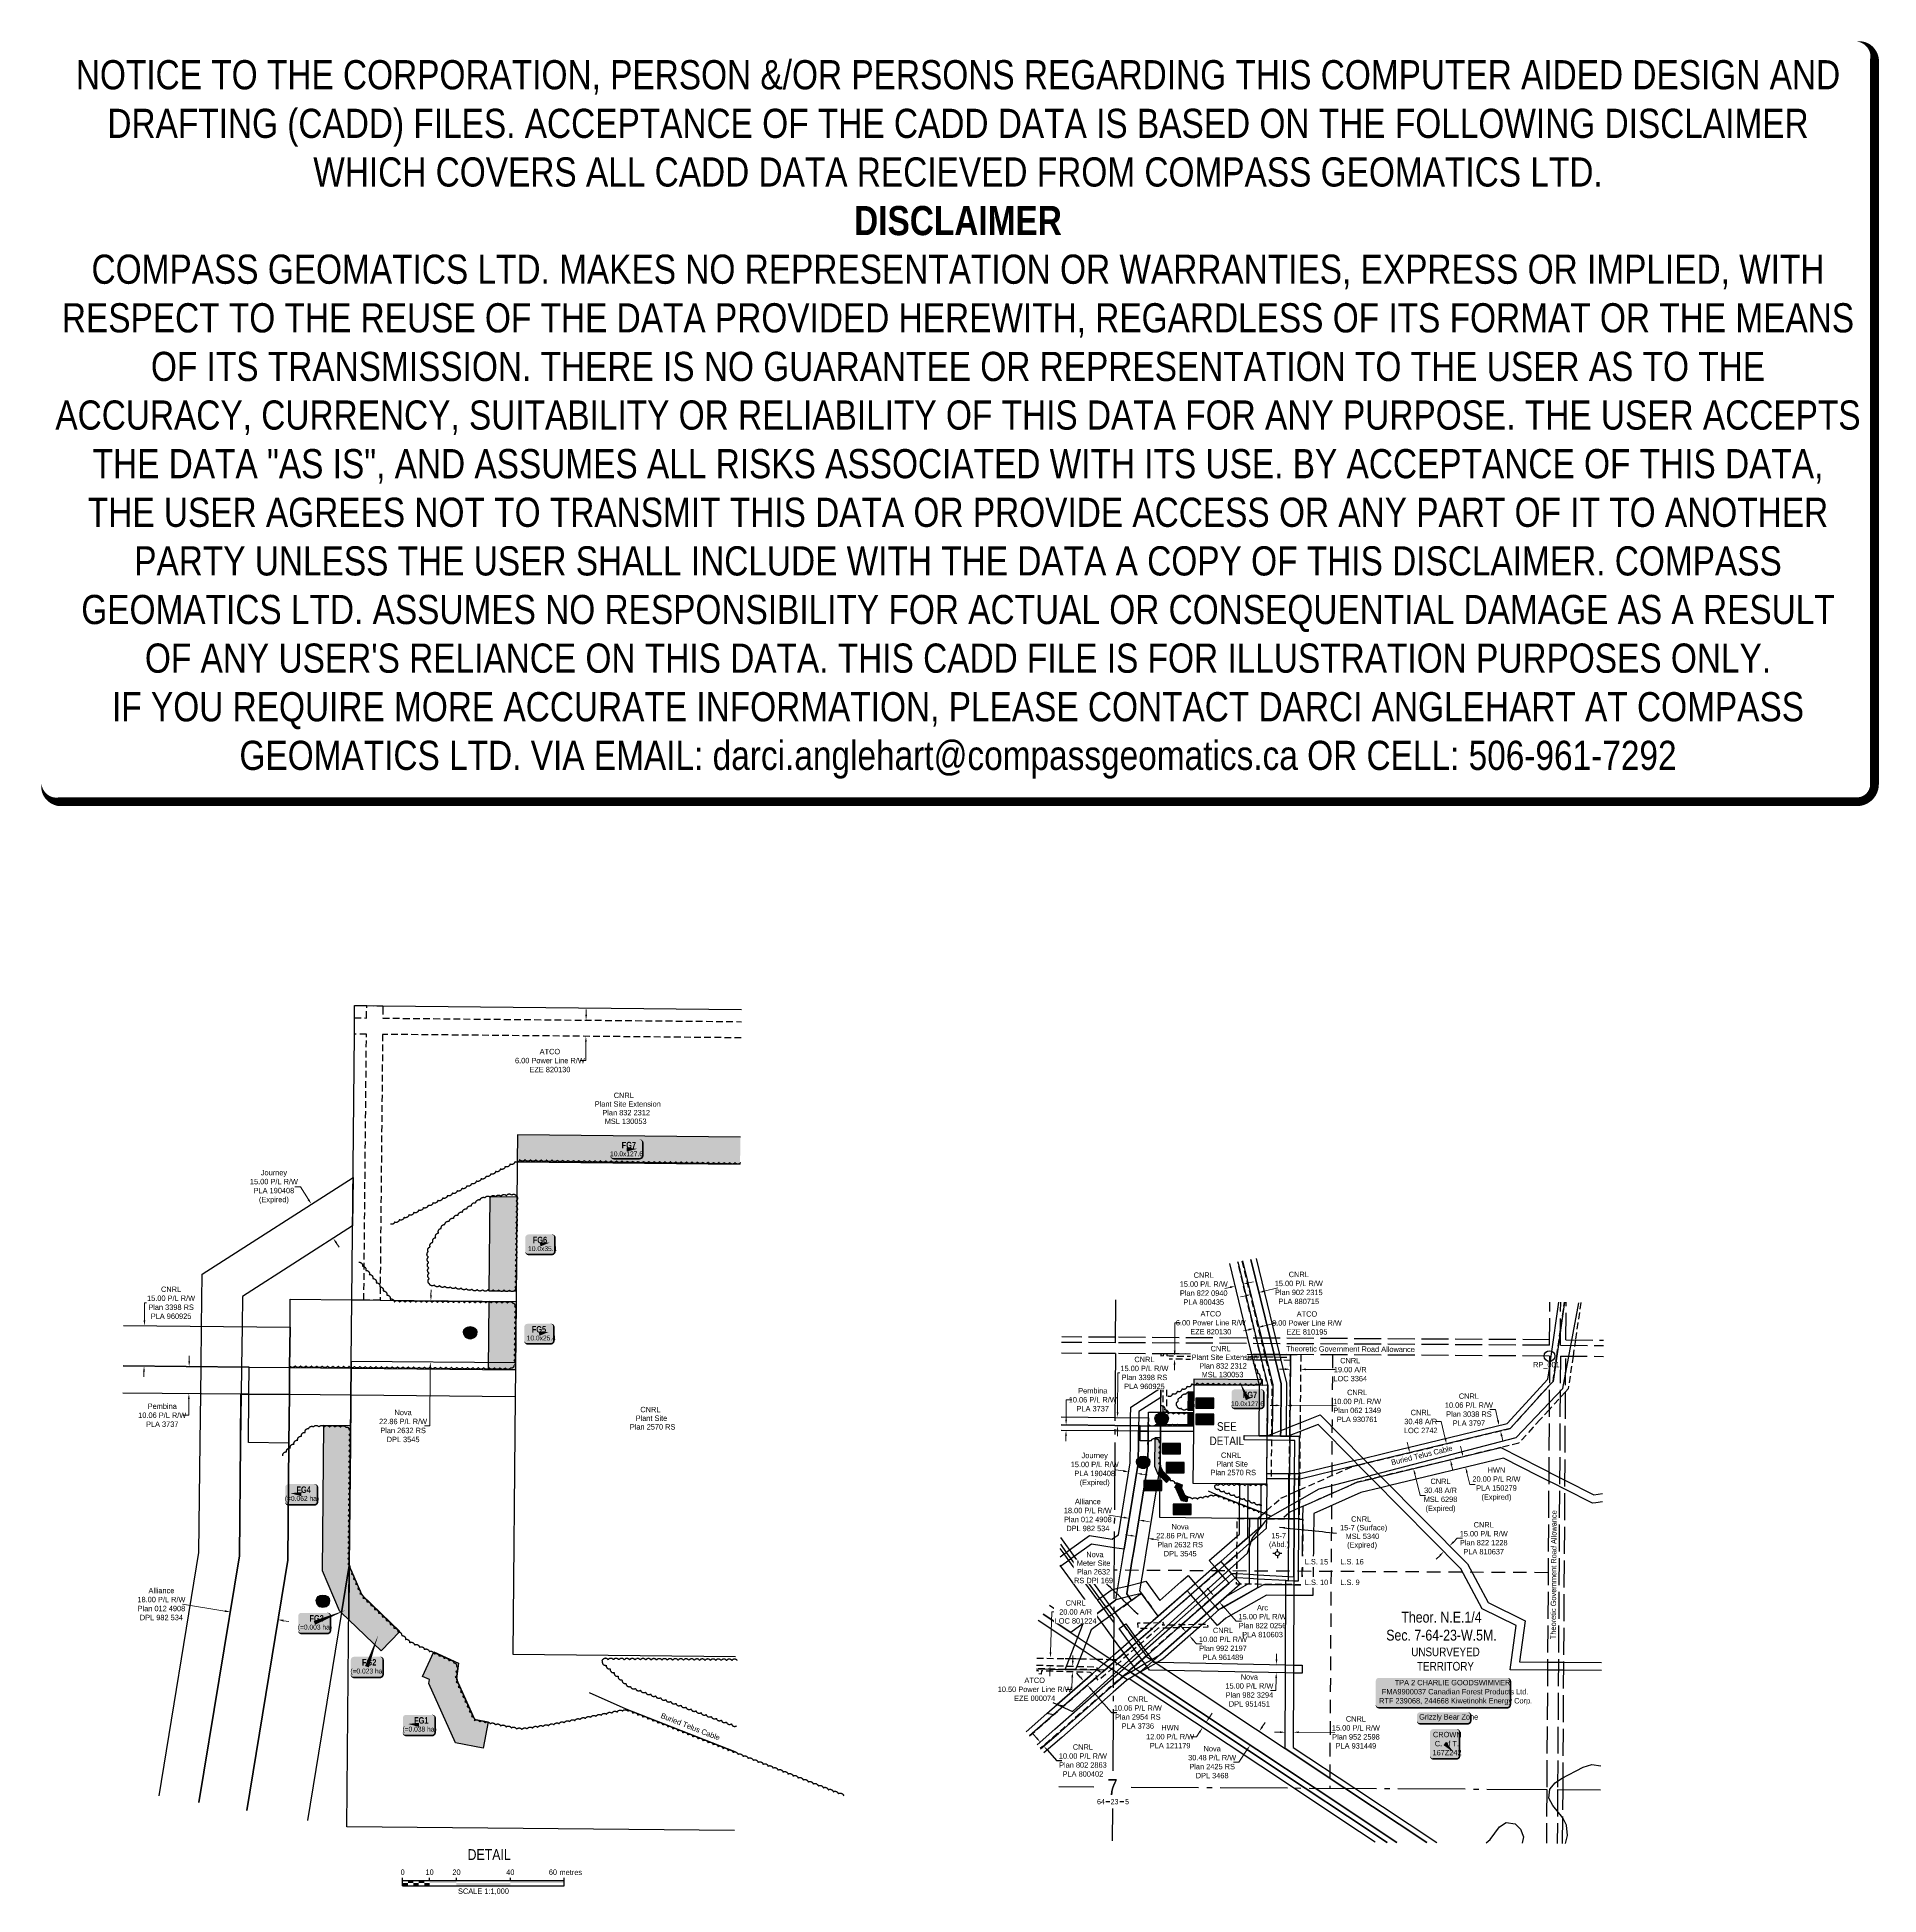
# Model space of a CAD drawing. Extents: x 467749 to 471167, y 6041645 to 6045092.
import ezdxf
from ezdxf.enums import TextEntityAlignment as Align

# ---------------------------------------------------------------- set-up
doc = ezdxf.new("R2010")
doc.units = 0
doc.header["$LTSCALE"] = 5
doc.header["$PDMODE"] = 3
doc.header["$PDSIZE"] = 20
for name, pattern in [('0', [1, 1, 0]), ('foc-ACCESSROAD', [3.75, 2.5, -1.25]), ('foc-FLOWLINE', [3.75, 2.5, -1.25]), ('foc-LSD', [8, 5, -3]), ('foc-QUARTERLINE', [33, 25, -3, 2, -3]), ('foc-UNSURVEYED', [12.5, 10, -2.5])]:
    doc.linetypes.add(name, pattern=pattern)
doc.layers.get('Defpoints').update_dxf_attribs({"color": 9})
for name, color, linetype in [('10', 1, 'Continuous'), ('35', 37, 'Continuous'), ('9', 3, 'Continuous'), ('AS-TELUS', 224, 'foc-TEL'), ('AS-WILDLIFE-BLOCK', 131, 'Continuous'), ('C-AR', 13, 'foc-ACCESSROAD'), ('C-RW', 13, 'Continuous'), ('C-SYMBOL', 7, 'Continuous'), ('C-WS', 13, 'foc-ACCESSROAD'), ('CG-NOTES', 7, 'Continuous'), ('DETAIL-T', 7, 'Continuous'), ('DPI', 7, 'Continuous'), ('F-EZE', 190, 'foc-FLOWLINE'), ('F-RW', 190, 'Continuous'), ('F-WS', 190, 'foc-ACCESSROAD'), ('F-WS-S', 190, 'Continuous'), ('L-QSEC', 8, 'foc-QUARTERLINE'), ('L-ROAD-T', 7, 'Continuous'), ('L-SECLBL', 7, 'Continuous'), ('L-SECTION-LSD', 7, 'foc-LSD'), ('L-TITLEDB', 4, 'Continuous'), ('L-TITLEDB-T', 4, 'Continuous'), ('L-UNS-T', 3, 'Continuous'), ('L-USEC', 7, 'foc-UNSURVEYED'), ('P-CROSSINGS', 250, 'Continuous'), ('P-TEMP-BLOCKS', 250, 'Continuous'), ('P-TEMP-BLUE', 146, 'Continuous'), ('P-WORKAREA', 113, 'Continuous'), ('P-WORKAREA-H', 111, 'Continuous'), ('T-BUSH', 110, '0'), ('T-WATER', 160, 'Continuous')]:
    doc.layers.add(name, color=color, linetype=linetype)
for name, color, linetype, lineweight in [('C-AR-T', 13, 'Continuous', 9), ('C-RW-T', 13, 'Continuous', 9), ('C-WS-T', 13, 'Continuous', 9), ('F-RW-T', 190, 'Continuous', 9), ('F-WS-T', 190, 'Continuous', 9)]:
    doc.layers.add(name, color=color, linetype=linetype, lineweight=lineweight)
doc.layers.add('DISCLAIMER', color=7, linetype='Continuous', plot=False)
doc.layers.add('P-TEMP-BLUE-H', color=7, linetype='Continuous', true_color=0x99e6ff)
doc.styles.add('100L', font='ARIALN.TTF', dxfattribs={"height": 11})
doc.styles.add('175L', font='ARIALN.TTF', dxfattribs={"height": 20})
doc.styles.add('80', font='ARIALN.TTF', dxfattribs={"height": 10})
doc.styles.add('80CG', font='ARIALN.TTF', dxfattribs={"height": 10})
doc.styles.add('80L', font='ARIALN.TTF', dxfattribs={"height": 10})
doc.styles.add('BOLD', font='ARIALNB.TTF')
doc.styles.add('Crossing', font='ARIALN.TTF', dxfattribs={"height": 10})
doc.styles.add('foc-LtypeFont', font='ARIALN.TTF', dxfattribs={"height": 7.35})
doc.styles.add('SIMPLEX', font='ARIALN.TTF')
doc.linetypes.add('foc-TEL', pattern='A,2,-1,["T",foc-LtypeFont,S=0.2,R=0,X=-0.425,Y=-0.75],-1.24,8', length=12.24)
doc.linetypes.add('foc-TOPO-flowdirection-NOLINE', pattern='A,0,[">",foc-LtypeFont,S=0.3,R=0,X=0,Y=-0.945],-20,[">",foc-LtypeFont,S=0.3,R=0,X=0,Y=-0.945],0', length=20)
doc.dimstyles.new('Compass 5 000', dxfattribs={"dimscale": 5, "dimtxt": 9, "dimasz": 2, "dimexe": 0.2, "dimexo": 0.0625, "dimgap": 0.5, "dimtad": 0, "dimtih": 1, "dimtoh": 1, "dimzin": 0, "dimdsep": 46, "dimtxsty": '80CG', "dimcen": 0.1, "dimse1": 1, "dimse2": 1, "dimclrd": 256, "dimclrt": 256, "dimaunit": 1, "dimadec": 4, "dimazin": 0, "dimtfac": 0.06, "dimtofl": 0, "dimtmove": 0, "dimatfit": 1, "dimfxl": 0.2, "dimtolj": 1, "dimtzin": 0, "dimlwd": -1, "dimarcsym": 0})

# ---------------------------------------------------------------- blocks, each defined once
blk = doc.blocks.new('L-SECLBL')
at = {"layer": '9', "color": 7}
for p, q in [((-5.1, -27.8), (-12.3, -27.8)), ((20.7, -27.8), (13.5, -27.8))]:
    blk.add_line(p, q, dxfattribs=at)
at = {"layer": '10', "color": 2, "style": 'SIMPLEX'}
blk.add_attdef('SEC', text='', height=30, dxfattribs=at).set_placement((0, 0), align=Align.MIDDLE)
at = {"layer": '10', "color": 5, "style": '80L'}
blk.add_attdef('TWP', text='', height=9.5, dxfattribs=at).set_placement((-14.4, -27.4), align=Align.MIDDLE_RIGHT)
blk.add_attdef('RGE', text='', height=9.5, dxfattribs=at).set_placement((3.6, -27.4), align=Align.MIDDLE_CENTER)
blk.add_attdef('MER', text='', height=9.5, dxfattribs=at).set_placement((23.2, -27.4), align=Align.MIDDLE_LEFT)
blk = doc.blocks.new('*U24')
h = blk.add_hatch(color=255)
edge = h.paths.add_edge_path()
edge.add_line((-119, -28.5), (119, -28.5))
edge.add_arc((119, -22.5), 6, 270, 360)
edge.add_line((125, -22.5), (125, 21))
edge.add_arc((119, 21), 6, 0, 90)
edge.add_line((119, 27), (-119, 27))
edge.add_arc((-119, 21), 6, 90, 180)
edge.add_line((-125, 21), (-125, -22.5))
edge.add_arc((-119, -22.5), 6, 180, 270)
at = {"color": 44, "flags": 128}
blk.add_lwpolyline([(-119, -28.5, 3, 3, 0), (119, -28.5, 3, 3, 0.414214), (125, -22.5, 3, 3, 0), (125, 21, 3, 0, 0.414214), (119, 27, 0, 0, 0), (-119, 27, 0, 0, 0.414214), (-125, 21, 0, 0, 0), (-125, -22.5, 0, 3, 0.414214)], format="xyseb", close=True, dxfattribs=at)
at = {"color": 44, "style": '80'}
blk.add_attdef('ENTER_TEXT_001', (-36, -5), '', height=10, dxfattribs=at)
blk = doc.blocks.new('*D25')
at = {"layer": 'Defpoints', "color": 0, "transparency": 16777216}
for p in [(469963.4, 6041984.5), (469946.5, 6041959.1), (470000.6, 6041923.2)]:
    blk.add_point(p, dxfattribs=at)
at = {"layer": 'F-RW-T', "transparency": 16777216}
for p, q in [((470022.9, 6041956.9), (470028.5, 6041965.3)), ((469995, 6041914.9), (469979.5, 6041891.5)), ((469979.5, 6041891.5), (469969.5, 6041891.5))]:
    blk.add_line(p, q, dxfattribs=at)
for points in [[(470021.5, 6041957.9), (470024.3, 6041956), (470017.4, 6041948.6)], [(469993.7, 6041915.8), (469996.4, 6041914), (470000.6, 6041923.2)]]:
    blk.add_solid(points, dxfattribs=at)
at = {"layer": 'F-RW-T', "transparency": 16777216, "insert": (469930, 6041891.5), "char_height": 10, "width": 372.499, "attachment_point": 5, "style": '80CG'}
blk.add_mtext('\\A1;Nova\\P30.48 P/L R/W\\PPlan 2425 RS\\PDPL 3468', dxfattribs=at)
blk = doc.blocks.new('*D26')
at = {"layer": 'Defpoints', "color": 0, "transparency": 16777216}
for p in [(469793.5, 6042339.1), (469811.4, 6042306.6), (469816.1, 6042335.4)]:
    blk.add_point(p, dxfattribs=at)
at = {"layer": 'F-RW-T', "transparency": 16777216}
for p, q in [((469779, 6042311.9), (469769.1, 6042313.5)), ((469821.2, 6042305), (469831.1, 6042303.3))]:
    blk.add_line(p, q, dxfattribs=at)
for points in [[(469779.2, 6042313.5), (469778.7, 6042310.2), (469788.8, 6042310.3)], [(469821.5, 6042306.6), (469821, 6042303.3), (469811.4, 6042306.6)]]:
    blk.add_solid(points, dxfattribs=at)
at = {"layer": 'F-RW-T', "transparency": 16777216, "insert": (469870.6, 6042303.3), "char_height": 10, "width": 372.499, "attachment_point": 5, "style": '80CG'}
blk.add_mtext('\\A1;Nova\\P22.86 P/L R/W\\PPlan 2632 RS\\PDPL 3545', dxfattribs=at)
blk = doc.blocks.new('*D27')
at = {"layer": 'Defpoints', "color": 0, "transparency": 16777216}
for p in [(469997.6, 6042073.5), (469997.3, 6042058.5), (470048.9, 6042057.4)]:
    blk.add_point(p, dxfattribs=at)
at = {"layer": 'F-RW-T', "transparency": 16777216}
for p, q in [((470049.5, 6042082.4), (470049.7, 6042092.4)), ((470048.7, 6042047.4), (470048.2, 6042024.5)), ((470048.2, 6042024.5), (470038.2, 6042024.5))]:
    blk.add_line(p, q, dxfattribs=at)
for points in [[(470047.8, 6042082.4), (470051.1, 6042082.3), (470049.3, 6042072.4)], [(470047.1, 6042047.4), (470050.4, 6042047.4), (470048.9, 6042057.4)]]:
    blk.add_solid(points, dxfattribs=at)
at = {"layer": 'F-RW-T', "transparency": 16777216, "insert": (469999.1, 6042024.5), "char_height": 10, "attachment_point": 5, "style": '80CG'}
blk.add_mtext('\\A1;Nova\\P15.00 P/L R/W\\PPlan 982 3294\\PDPL 951451', dxfattribs=at)
blk = doc.blocks.new('*D28')
at = {"layer": 'Defpoints', "color": 0, "transparency": 16777216}
for p in [(469787.5, 6042413.5), (469805.3, 6042410.6), (469776, 6042343.8)]:
    blk.add_point(p, dxfattribs=at)
at = {"layer": 'F-RW-T', "transparency": 16777216}
for p, q in [((469766.2, 6042345.4), (469738.4, 6042350)), ((469803.7, 6042339.3), (469813.6, 6042337.6))]:
    blk.add_line(p, q, dxfattribs=at)
for points in [[(469766.4, 6042347.1), (469765.9, 6042343.8), (469776, 6042343.8)], [(469804, 6042340.9), (469803.4, 6042337.6), (469793.8, 6042340.9)]]:
    blk.add_solid(points, dxfattribs=at)
at = {"layer": 'F-RW-T', "transparency": 16777216, "insert": (469699.3, 6042350), "char_height": 10, "attachment_point": 5, "style": '80CG'}
blk.add_mtext('\\A1;Alliance\\P18.00 P/L R/W\\PPlan 012 4908\\PDPL 982 534', dxfattribs=at)
blk = doc.blocks.new('*D29')
at = {"layer": 'Defpoints', "color": 0, "transparency": 16777216}
for p in [(469689.5, 6042068.9), (469670.7, 6042059), (469689.2, 6042058.4)]:
    blk.add_point(p, dxfattribs=at)
at = {"layer": 'F-RW-T', "transparency": 16777216}
for p, q in [((469671.4, 6042079.5), (469671.7, 6042089.5)), ((469670.4, 6042049), (469669.7, 6042026.6)), ((469669.7, 6042026.6), (469659.7, 6042026.6))]:
    blk.add_line(p, q, dxfattribs=at)
for points in [[(469669.7, 6042079.5), (469673, 6042079.4), (469671.1, 6042069.5)], [(469668.8, 6042049.1), (469672.1, 6042048.9), (469670.7, 6042059)]]:
    blk.add_solid(points, dxfattribs=at)
at = {"layer": 'F-RW-T', "transparency": 16777216, "insert": (469600.6, 6042026.6), "char_height": 10, "width": 573.044, "attachment_point": 5, "style": '80CG'}
blk.add_mtext('\\A1;ATCO\\P10.50 Power Line R/W\\PEZE 000074', dxfattribs=at)
blk = doc.blocks.new('*D30')
at = {"layer": 'Defpoints', "color": 0, "transparency": 16777216}
for p in [(470009, 6042689.4), (470015.1, 6042698.1), (470016.8, 6042691.3)]:
    blk.add_point(p, dxfattribs=at)
at = {"layer": 'F-RW-T', "transparency": 16777216}
for p, q in [((469997.6, 6042693.8), (469987.9, 6042691.5)), ((470024.8, 6042700.4), (470049.5, 6042706.4))]:
    blk.add_line(p, q, dxfattribs=at)
for points in [[(469997.2, 6042695.4), (469998, 6042692.2), (470007.4, 6042696.2)], [(470024.5, 6042702.1), (470025.2, 6042698.8), (470015.1, 6042698.1)]]:
    blk.add_solid(points, dxfattribs=at)
at = {"layer": 'F-RW-T', "transparency": 16777216, "insert": (470105.9, 6042706.4), "char_height": 10, "attachment_point": 5, "style": '80CG'}
blk.add_mtext('\\A1;ATCO\\P8.00 Power Line R/W\\PEZE 810195', dxfattribs=at)
blk = doc.blocks.new('*D31')
at = {"layer": 'Defpoints', "color": 0, "transparency": 16777216}
for p in [(469860.4, 6042645), (469869.8, 6042638.9), (469869.9, 6042644.9)]:
    blk.add_point(p, dxfattribs=at)
at = {"layer": 'F-RW-T', "transparency": 16777216}
for p, q in [((469860.5, 6042655), (469861, 6042706.7)), ((469861, 6042706.7), (469871, 6042706.7)), ((469860.2, 6042629), (469860.2, 6042619))]:
    blk.add_line(p, q, dxfattribs=at)
for points in [[(469858.8, 6042655), (469862.2, 6042655), (469860.4, 6042645)], [(469858.6, 6042629.1), (469861.9, 6042629), (469860.3, 6042639)]]:
    blk.add_solid(points, dxfattribs=at)
at = {"layer": 'F-RW-T', "transparency": 16777216, "insert": (469927.4, 6042706.7), "char_height": 10, "attachment_point": 5, "style": '80CG'}
blk.add_mtext('\\A1;ATCO\\P6.00 Power Line R/W\\PEZE 820130', dxfattribs=at)
blk = doc.blocks.new('*D32')
at = {"layer": 'C-AR-T', "transparency": 16777216}
for p, q in [((470355, 6042523.5), (470345, 6042523.5)), ((470362.6, 6042491.8), (470355, 6042523.5)), ((470374.4, 6042442.8), (470376.8, 6042433))]:
    blk.add_line(p, q, dxfattribs=at)
for points in [[(470364.2, 6042492.2), (470361, 6042491.4), (470365, 6042482.1)], [(470376.1, 6042443.1), (470372.8, 6042442.4), (470372.1, 6042452.5)]]:
    blk.add_solid(points, dxfattribs=at)
at = {"layer": 'Defpoints', "color": 0, "transparency": 16777216}
for p in [(470365, 6042482.1), (470390.6, 6042488.3), (470397.8, 6042458.7)]:
    blk.add_point(p, dxfattribs=at)
at = {"layer": 'C-AR-T', "transparency": 16777216, "insert": (470317.1, 6042523.5), "char_height": 10, "attachment_point": 5, "style": '80CG'}
blk.add_mtext('\\A1;CNRL\\P30.48 A/R\\PLOC 2742', dxfattribs=at)
blk = doc.blocks.new('*D33')
at = {"layer": 'C-AR-T', "transparency": 16777216}
for p, q in [((470065.2, 6042620.5), (470055.2, 6042620.6)), ((470104.2, 6042620.2), (470158.4, 6042619.7))]:
    blk.add_line(p, q, dxfattribs=at)
for points in [[(470065.2, 6042622.2), (470065.1, 6042618.9), (470075.2, 6042620.4)], [(470104.2, 6042621.8), (470104.1, 6042618.5), (470094.2, 6042620.3)]]:
    blk.add_solid(points, dxfattribs=at)
at = {"layer": 'Defpoints', "color": 0, "transparency": 16777216}
for p in [(470094.2, 6042620.3), (470074.7, 6042574.4), (470093.7, 6042574.2)]:
    blk.add_point(p, dxfattribs=at)
at = {"layer": 'C-AR-T', "transparency": 16777216, "insert": (470186.3, 6042619.7), "char_height": 10, "attachment_point": 5, "style": '80CG'}
blk.add_mtext('\\A1;CNRL\\P19.00 A/R\\PLOC 3364', dxfattribs=at)
blk = doc.blocks.new('*D34')
at = {"layer": 'C-AR-T', "transparency": 16777216}
for p, q in [((469630, 6042095.2), (469632.3, 6042170.2)), ((469632.3, 6042170.2), (469642.3, 6042170.2)), ((469629, 6042060.8), (469628.6, 6042050.8))]:
    blk.add_line(p, q, dxfattribs=at)
for points in [[(469627.3, 6042060.8), (469630.6, 6042060.7), (469629.3, 6042070.8)], [(469628.4, 6042095.2), (469631.7, 6042095.1), (469629.7, 6042085.2)]]:
    blk.add_solid(points, dxfattribs=at)
at = {"layer": 'Defpoints', "color": 0, "transparency": 16777216}
for p in [(469629.3, 6042070.8), (469696, 6042068.7), (469696.5, 6042083.1)]:
    blk.add_point(p, dxfattribs=at)
at = {"layer": 'C-AR-T', "transparency": 16777216, "insert": (469676.6, 6042170.2), "char_height": 10, "attachment_point": 5, "style": '80CG', "bg_fill": 3, "box_fill_scale": 1.1, "bg_fill_color": 256, "bg_fill_true_color": 13158600, "bg_fill_transparency": 0}
blk.add_mtext('\\A1;CNRL\\P20.00 A/R\\PLOC 801224', dxfattribs=at)
blk = doc.blocks.new('*D35')
at = {"layer": 'C-RW', "transparency": 16777216}
for p, q in [((469685.3, 6042049.2), (469678.7, 6042056.8)), ((469705.1, 6042026.7), (469742.9, 6041983.6)), ((469742.9, 6041983.6), (469752.9, 6041983.6))]:
    blk.add_line(p, q, dxfattribs=at)
for points in [[(469686.6, 6042050.3), (469684.1, 6042048.1), (469691.9, 6042041.7)], [(469706.4, 6042027.8), (469703.9, 6042025.6), (469698.5, 6042034.2)]]:
    blk.add_solid(points, dxfattribs=at)
at = {"layer": 'Defpoints', "color": 0, "transparency": 16777216}
for p in [(469688.1, 6042038.4), (469694.8, 6042030.9), (469698.5, 6042034.2)]:
    blk.add_point(p, dxfattribs=at)
at = {"layer": 'C-RW', "transparency": 16777216, "insert": (469792, 6041983.6), "char_height": 10, "attachment_point": 5, "style": '80CG'}
blk.add_mtext('\\A1;CNRL\\P10.06 P/L R/W\\PPlan 2954 RS\\PPLA 3736', dxfattribs=at)
blk = doc.blocks.new('*D36')
at = {"layer": 'C-RW-T', "transparency": 16777216}
for p, q in [((470455.6, 6042545.5), (470445.6, 6042545.5)), ((470460.4, 6042525.7), (470455.6, 6042545.5)), ((470467.4, 6042496.5), (470469.7, 6042486.8))]:
    blk.add_line(p, q, dxfattribs=at)
for points in [[(470462, 6042526.1), (470458.7, 6042525.3), (470462.7, 6042516)], [(470469, 6042496.9), (470465.8, 6042496.1), (470465, 6042506.2)]]:
    blk.add_solid(points, dxfattribs=at)
at = {"layer": 'Defpoints', "color": 0, "transparency": 16777216}
for p in [(470462.7, 6042516), (470440.6, 6042510.6), (470442.9, 6042500.9)]:
    blk.add_point(p, dxfattribs=at)
at = {"layer": 'C-RW-T', "transparency": 16777216, "insert": (470406.5, 6042545.5), "char_height": 10, "attachment_point": 5, "style": '80CG'}
blk.add_mtext('\\A1;CNRL\\P10.06 P/L R/W\\PPlan 3038 RS\\PPLA 3797', dxfattribs=at)
blk = doc.blocks.new('*D37')
at = {"layer": 'Defpoints', "color": 0, "transparency": 16777216}
for p in [(469876.4, 6041979.1), (469883.1, 6041989.1), (469912.1, 6041955.4)]:
    blk.add_point(p, dxfattribs=at)
at = {"layer": 'F-RW-T', "transparency": 16777216}
for p, q in [((469924.3, 6041973.8), (469929.8, 6041982.1)), ((469901.1, 6041938.7), (469891.1, 6041938.7)), ((469906.6, 6041947.1), (469901.1, 6041938.7))]:
    blk.add_line(p, q, dxfattribs=at)
for points in [[(469922.9, 6041974.7), (469925.7, 6041972.9), (469918.8, 6041965.4)], [(469905.2, 6041948), (469908, 6041946.2), (469912.1, 6041955.4)]]:
    blk.add_solid(points, dxfattribs=at)
at = {"layer": 'F-RW-T', "transparency": 16777216, "insert": (469852, 6041938.7), "char_height": 10, "attachment_point": 5, "style": '80CG'}
blk.add_mtext('\\A1;HWN\\P12.00 P/L R/W\\PPLA 121179', dxfattribs=at)
blk = doc.blocks.new('*D38')
at = {"layer": 'Defpoints', "color": 0, "transparency": 16777216}
for p in [(470404.4, 6042460.3), (470400.4, 6042438.7), (470409.1, 6042440.8)]:
    blk.add_point(p, dxfattribs=at)
at = {"layer": 'F-RW-T', "transparency": 16777216}
for p, q in [((470393.4, 6042467.9), (470391.1, 6042477.6)), ((470402.8, 6042429), (470408.1, 6042406.9)), ((470408.1, 6042406.9), (470418.1, 6042406.9))]:
    blk.add_line(p, q, dxfattribs=at)
for points in [[(470395, 6042468.3), (470391.8, 6042467.5), (470395.7, 6042458.2)], [(470404.4, 6042429.4), (470401.2, 6042428.6), (470400.4, 6042438.7)]]:
    blk.add_solid(points, dxfattribs=at)
at = {"layer": 'F-RW-T', "transparency": 16777216, "insert": (470457.6, 6042406.9), "char_height": 10, "attachment_point": 5, "style": '80CG'}
blk.add_mtext('\\A1;HWN\\P20.00 P/L R/W\\PPLA 150279\\P(Expired)', dxfattribs=at)
blk = doc.blocks.new('*D39')
at = {"layer": 'C-RW', "transparency": 16777216}
for p, q in [((469604.4, 6041936.1), (469597.8, 6041943.6)), ((469624.2, 6041913.6), (469641.1, 6041894.5)), ((469641.1, 6041894.5), (469651.1, 6041894.5))]:
    blk.add_line(p, q, dxfattribs=at)
for points in [[(469605.7, 6041937.2), (469603.2, 6041935), (469611, 6041928.6)], [(469625.5, 6041914.7), (469623, 6041912.5), (469617.6, 6041921.1)]]:
    blk.add_solid(points, dxfattribs=at)
at = {"layer": 'Defpoints', "color": 0, "transparency": 16777216}
for p in [(469661.7, 6041973.1), (469668.3, 6041965.6), (469617.6, 6041921.1)]:
    blk.add_point(p, dxfattribs=at)
at = {"layer": 'C-RW', "transparency": 16777216, "insert": (469690.1, 6041894.5), "char_height": 10, "attachment_point": 5, "style": '80CG'}
blk.add_mtext('\\A1;CNRL\\P10.00 P/L R/W\\PPlan 802 2863\\PPLA 800402', dxfattribs=at)
blk = doc.blocks.new('*D40')
at = {"layer": 'C-RW-T', "transparency": 16777216}
for p, q in [((469963.1, 6042772.3), (469953.4, 6042770)), ((469997.2, 6042780.6), (470006.9, 6042782.9))]:
    blk.add_line(p, q, dxfattribs=at)
for points in [[(469962.8, 6042774), (469963.5, 6042770.7), (469972.9, 6042774.7)], [(469996.8, 6042782.2), (469997.5, 6042779), (469987.4, 6042778.2)]]:
    blk.add_solid(points, dxfattribs=at)
at = {"layer": 'Defpoints', "color": 0, "transparency": 16777216}
for p in [(469959.3, 6042830.6), (469973.9, 6042834.1), (469972.9, 6042774.7)]:
    blk.add_point(p, dxfattribs=at)
at = {"layer": 'C-RW-T', "transparency": 16777216, "insert": (469914.3, 6042770), "char_height": 10, "attachment_point": 5, "style": '80CG'}
blk.add_mtext('\\A1;CNRL\\P15.00 P/L R/W\\PPlan 822 0940\\PPLA 800435', dxfattribs=at)
blk = doc.blocks.new('*D41')
at = {"layer": 'Defpoints', "color": 0, "transparency": 16777216}
for p in [(469943.7, 6042188.1), (469854.2, 6042129.3), (469864, 6042118.1)]:
    blk.add_point(p, dxfattribs=at)
at = {"layer": 'F-RW-T', "transparency": 16777216}
for p, q in [((469927.3, 6042206.8), (469920.7, 6042214.3)), ((469950.3, 6042180.6), (469974.5, 6042153.1)), ((469974.5, 6042153.1), (469984.5, 6042153.1))]:
    blk.add_line(p, q, dxfattribs=at)
for points in [[(469928.5, 6042207.9), (469926, 6042205.7), (469933.9, 6042199.3)], [(469951.5, 6042181.7), (469949, 6042179.5), (469943.7, 6042188.1)]]:
    blk.add_solid(points, dxfattribs=at)
at = {"layer": 'F-RW-T', "transparency": 16777216, "insert": (470023.5, 6042153.1), "char_height": 10, "width": 372.499, "attachment_point": 5, "style": '80CG'}
blk.add_mtext('\\A1;Arc\\P15.00 P/L R/W\\PPlan 822 0256\\PPLA 810603', dxfattribs=at)
blk = doc.blocks.new('*D42')
at = {"layer": 'C-RW-T', "transparency": 16777216}
for p, q in [((470377.8, 6042299.8), (470384.9, 6042306.9)), ((470384.9, 6042306.9), (470394.9, 6042306.9)), ((470352.9, 6042275.2), (470345.8, 6042268.2))]:
    blk.add_line(p, q, dxfattribs=at)
for points in [[(470351.7, 6042276.4), (470354.1, 6042274), (470360, 6042282.3)], [(470376.6, 6042301), (470379, 6042298.7), (470370.7, 6042292.8)]]:
    blk.add_solid(points, dxfattribs=at)
at = {"layer": 'Defpoints', "color": 0, "transparency": 16777216}
for p in [(470359.9, 6042282.3), (470370.6, 6042292.9), (470370.7, 6042292.8)]:
    blk.add_point(p, dxfattribs=at)
at = {"layer": 'C-RW-T', "transparency": 16777216, "insert": (470434, 6042306.9), "char_height": 10, "width": 372.499, "attachment_point": 5, "style": '80CG'}
blk.add_mtext('\\A1;CNRL\\P15.00 P/L R/W\\PPlan 822 1228\\PPLA 810637', dxfattribs=at)
blk = doc.blocks.new('*D43')
at = {"layer": 'C-RW-T', "transparency": 16777216}
for p, q in [((469992.5, 6042756.9), (469982.8, 6042754.6)), ((470026.6, 6042765.2), (470051.7, 6042771.3))]:
    blk.add_line(p, q, dxfattribs=at)
for points in [[(469992.1, 6042758.6), (469992.9, 6042755.3), (470002.2, 6042759.3)], [(470026.2, 6042766.9), (470027, 6042763.6), (470016.9, 6042762.9)]]:
    blk.add_solid(points, dxfattribs=at)
at = {"layer": 'Defpoints', "color": 0, "transparency": 16777216}
for p in [(470016.9, 6042762.9), (470009.5, 6042729.1), (470024.2, 6042732.7)]:
    blk.add_point(p, dxfattribs=at)
at = {"layer": 'C-RW-T', "transparency": 16777216, "insert": (470090.8, 6042771.3), "char_height": 10, "width": 372.499, "attachment_point": 5, "style": '80CG'}
blk.add_mtext('\\A1;CNRL\\P15.00 P/L R/W\\PPlan 902 2315\\PPLA 880715', dxfattribs=at)
blk = doc.blocks.new('*D44')
at = {"layer": 'C-RW-T', "transparency": 16777216}
for p, q in [((470047.7, 6042553.4), (470037.7, 6042553.5)), ((470077.7, 6042553.1), (470160, 6042552.4))]:
    blk.add_line(p, q, dxfattribs=at)
for points in [[(470047.7, 6042555.1), (470047.6, 6042551.7), (470057.7, 6042553.3)], [(470077.7, 6042554.8), (470077.6, 6042551.5), (470067.7, 6042553.2)]]:
    blk.add_solid(points, dxfattribs=at)
at = {"layer": 'Defpoints', "color": 0, "transparency": 16777216}
for p in [(470057.9, 6042578.2), (470067.7, 6042553.2), (470067.9, 6042578.1)]:
    blk.add_point(p, dxfattribs=at)
at = {"layer": 'C-RW-T', "transparency": 16777216, "insert": (470199.1, 6042552.4), "char_height": 10, "attachment_point": 5, "style": '80CG'}
blk.add_mtext('\\A1;CNRL\\P10.00 P/L R/W\\PPlan 062 1349\\PPLA 930761', dxfattribs=at)
blk = doc.blocks.new('*D45')
at = {"layer": 'C-AR-T', "transparency": 16777216}
for p, q in [((470294.3, 6042475.4), (470292, 6042485.1)), ((470306.2, 6042426.3), (470315.9, 6042386)), ((470315.9, 6042386), (470325.9, 6042386))]:
    blk.add_line(p, q, dxfattribs=at)
for points in [[(470296, 6042475.8), (470292.7, 6042475), (470296.7, 6042465.6)], [(470307.8, 6042426.7), (470304.5, 6042425.9), (470303.8, 6042436)]]:
    blk.add_solid(points, dxfattribs=at)
at = {"layer": 'Defpoints', "color": 0, "transparency": 16777216}
for p in [(470300.1, 6042466.4), (470303.8, 6042436), (470307.2, 6042436.8)]:
    blk.add_point(p, dxfattribs=at)
at = {"layer": 'C-AR-T', "transparency": 16777216, "insert": (470353.8, 6042386), "char_height": 10, "width": 259.027, "attachment_point": 5, "style": '80CG'}
blk.add_mtext('\\A1;CNRL\\P30.48 A/R\\PMSL 6298\\P(Expired)', dxfattribs=at)
blk = doc.blocks.new('*D46')
at = {"layer": 'C-RW-T', "transparency": 16777216}
for p, q in [((470055.8, 6041947.1), (470045.8, 6041947.1)), ((470090.7, 6041947), (470157.7, 6041946.7))]:
    blk.add_line(p, q, dxfattribs=at)
for points in [[(470055.8, 6041948.7), (470055.8, 6041945.4), (470065.8, 6041947)], [(470090.8, 6041948.6), (470090.7, 6041945.3), (470080.7, 6041947)]]:
    blk.add_solid(points, dxfattribs=at)
at = {"layer": 'Defpoints', "color": 0, "transparency": 16777216}
for p in [(470065.8, 6041954.4), (470080.7, 6041947), (470080.8, 6041954.3)]:
    blk.add_point(p, dxfattribs=at)
at = {"layer": 'C-RW-T', "transparency": 16777216, "insert": (470196.8, 6041946.7), "char_height": 10, "attachment_point": 5, "style": '80CG'}
blk.add_mtext('\\A1;CNRL\\P15.00 P/L R/W\\PPlan 952 2598\\PPLA 931449', dxfattribs=at)
blk = doc.blocks.new('*D47')
at = {"layer": 'Defpoints', "color": 0, "transparency": 16777216}
for p in [(469658.9, 6042517), (469687, 6042516.7), (469686.9, 6042506.7)]:
    blk.add_point(p, dxfattribs=at)
at = {"layer": 'F-RW-T', "transparency": 16777216}
for p, q in [((469659, 6042527), (469659.3, 6042563.8)), ((469659.3, 6042563.8), (469669.3, 6042563.8)), ((469658.7, 6042496.9), (469658.6, 6042486.9))]:
    blk.add_line(p, q, dxfattribs=at)
for points in [[(469657.3, 6042527), (469660.6, 6042527), (469658.9, 6042517)], [(469657, 6042497), (469660.3, 6042496.9), (469658.8, 6042506.9)]]:
    blk.add_solid(points, dxfattribs=at)
at = {"layer": 'F-RW-T', "transparency": 16777216, "insert": (469708.4, 6042563.8), "char_height": 10, "attachment_point": 5, "style": '80CG'}
blk.add_mtext('\\A1;Pembina\\P10.06 P/L R/W\\PPLA 3737', dxfattribs=at)
blk = doc.blocks.new('*D48')
at = {"layer": 'C-RW-T', "transparency": 16777216}
for p, q in [((469754.5, 6042541.1), (469755.2, 6042613.6)), ((469755.2, 6042613.6), (469765.2, 6042613.6)), ((469754.2, 6042506.1), (469754.1, 6042496.1))]:
    blk.add_line(p, q, dxfattribs=at)
for points in [[(469752.5, 6042506.1), (469755.9, 6042506.1), (469754.3, 6042516.1)], [(469752.9, 6042541.1), (469756.2, 6042541.1), (469754.4, 6042531.1)]]:
    blk.add_solid(points, dxfattribs=at)
at = {"layer": 'Defpoints', "color": 0, "transparency": 16777216}
for p in [(469754.4, 6042531.1), (469757.9, 6042516), (469758.1, 6042531)]:
    blk.add_point(p, dxfattribs=at)
at = {"layer": 'C-RW-T', "transparency": 16777216, "insert": (469804.3, 6042613.6), "char_height": 10, "attachment_point": 5, "style": '80CG', "bg_fill": 3, "box_fill_scale": 1.1, "bg_fill_color": 256, "bg_fill_true_color": 13158600, "bg_fill_transparency": 0}
blk.add_mtext('\\A1;CNRL\\P15.00 P/L R/W\\PPlan 3398 RS\\PPLA 960925', dxfattribs=at)
blk = doc.blocks.new('*D49')
at = {"layer": 'C-RW-T', "transparency": 16777216}
for p, q in [((469874.7, 6042140.8), (469868.1, 6042148.3)), ((469894.4, 6042118.4), (469901, 6042110.9)), ((469901, 6042110.9), (469911, 6042110.9))]:
    blk.add_line(p, q, dxfattribs=at)
for points in [[(469876, 6042141.9), (469873.5, 6042139.7), (469881.3, 6042133.3)], [(469895.7, 6042119.5), (469893.2, 6042117.3), (469887.8, 6042125.9)]]:
    blk.add_solid(points, dxfattribs=at)
at = {"layer": 'Defpoints', "color": 0, "transparency": 16777216}
for p in [(469907.8, 6042156.5), (469914.3, 6042149.1), (469887.8, 6042125.9)]:
    blk.add_point(p, dxfattribs=at)
at = {"layer": 'C-RW-T', "transparency": 16777216, "insert": (469950.1, 6042110.9), "char_height": 10, "attachment_point": 5, "style": '80CG'}
blk.add_mtext('\\A1;CNRL\\P10.00 P/L R/W\\PPlan 992 2197\\PPLA 961489', dxfattribs=at)
blk = doc.blocks.new('GABD')
for p, q in [((-0.81, 0), (-1.62, 0)), ((0, 0.81), (0, 1.62)), ((1.62, 0), (0.81, 0)), ((0, -0.81), (0, -1.62))]:
    blk.add_line(p, q)
blk.add_circle((0, 0), 0.8)
blk = doc.blocks.new('*D51')
at = {"layer": 'Defpoints', "color": 0, "transparency": 16777216}
for p in [(469775, 6042430), (469769.1, 6042394), (469783.9, 6042391.6)]:
    blk.add_point(p, dxfattribs=at)
at = {"layer": 'F-RW-T', "transparency": 16777216}
for p, q in [((469765.1, 6042431.7), (469751.1, 6042434)), ((469799.7, 6042426), (469809.5, 6042424.4))]:
    blk.add_line(p, q, dxfattribs=at)
for points in [[(469765.4, 6042433.3), (469764.9, 6042430), (469775, 6042430)], [(469799.9, 6042427.6), (469799.4, 6042424.3), (469789.8, 6042427.6)]]:
    blk.add_solid(points, dxfattribs=at)
at = {"layer": 'F-RW-T', "transparency": 16777216, "insert": (469712, 6042434), "char_height": 10, "attachment_point": 5, "style": '80CG'}
blk.add_mtext('\\A1;Journey\\P15.00 P/L R/W\\PPLA 190408\\P(Expired)', dxfattribs=at)
blk = doc.blocks.new('*D54')
at = {"layer": 'C-RW-T', "transparency": 16777216}
for p, q in [((467948.4, 6042711.2), (467948.7, 6042743.8)), ((467948.7, 6042743.8), (467958.7, 6042743.8)), ((467947.5, 6042616.2), (467947.4, 6042606.2))]:
    blk.add_line(p, q, dxfattribs=at)
for points in [[(467946.8, 6042711.2), (467950.1, 6042711.2), (467948.3, 6042701.2)], [(467945.9, 6042616.2), (467949.2, 6042616.2), (467947.6, 6042626.2)]]:
    blk.add_solid(points, dxfattribs=at)
at = {"layer": 'Defpoints', "color": 0, "transparency": 16777216}
blk.add_point((467950.4, 6042626.2), dxfattribs=at)
at = {"layer": 'C-RW-T', "transparency": 16777216, "insert": (467997.8, 6042743.8), "char_height": 10, "attachment_point": 5, "style": '80CG', "bg_fill": 3, "box_fill_scale": 1.1, "bg_fill_color": 256, "bg_fill_true_color": 13158600, "bg_fill_transparency": 0}
blk.add_mtext('\\A1;CNRL\\P15.00 P/L R/W\\PPlan 3398 RS\\PPLA 960925', dxfattribs=at)
at = {"layer": 'Defpoints', "color": 0, "transparency": 16777216}
for p in [(467948.3, 6042701.2), (467951.1, 6042701.2)]:
    blk.add_point(p, dxfattribs=at)
blk = doc.blocks.new('*D52')
at = {"layer": 'Defpoints', "color": 0, "transparency": 16777216}
for p in [(468107.5, 6042170.2), (468098.2, 6042113.6), (468187.1, 6042099)]:
    blk.add_point(p, dxfattribs=at)
at = {"layer": 'F-RW-T', "transparency": 16777216}
for p, q in [((468097.6, 6042171.9), (468019, 6042184.8)), ((468206.2, 6042154), (468216.1, 6042152.4))]:
    blk.add_line(p, q, dxfattribs=at)
for points in [[(468097.9, 6042173.5), (468097.3, 6042170.2), (468107.5, 6042170.2)], [(468206.5, 6042155.7), (468206, 6042152.4), (468196.4, 6042155.7)]]:
    blk.add_solid(points, dxfattribs=at)
at = {"layer": 'F-RW-T', "transparency": 16777216, "insert": (467979.9, 6042184.8), "char_height": 10, "attachment_point": 5, "style": '80CG'}
blk.add_mtext('\\A1;Alliance\\P18.00 P/L R/W\\PPlan 012 4908\\PDPL 982 534', dxfattribs=at)
blk = doc.blocks.new('*D53')
at = {"layer": 'Defpoints', "color": 0, "transparency": 16777216}
for p in [(468510, 6043240.7), (468510.3, 6043270.7), (468768, 6043268.2)]:
    blk.add_point(p, dxfattribs=at)
at = {"layer": 'F-RW-T', "transparency": 16777216}
for p, q in [((468768.1, 6043278.1), (468768.2, 6043288.1)), ((468767.7, 6043228.2), (468767.3, 6043193.1)), ((468767.3, 6043193.1), (468757.3, 6043193.1))]:
    blk.add_line(p, q, dxfattribs=at)
for points in [[(468766.5, 6043278.2), (468769.8, 6043278.1), (468768, 6043268.2)], [(468766, 6043228.2), (468769.3, 6043228.1), (468767.7, 6043238.2)]]:
    blk.add_solid(points, dxfattribs=at)
at = {"layer": 'F-RW-T', "transparency": 16777216, "insert": (468700.9, 6043193.1), "char_height": 10, "attachment_point": 5, "style": '80CG'}
blk.add_mtext('\\A1;ATCO\\P6.00 Power Line R/W\\PEZE 820130', dxfattribs=at)
blk = doc.blocks.new('*D55')
at = {"layer": 'Defpoints', "color": 0, "transparency": 16777216}
for p in [(468258.3, 6042926.8), (468236.3, 6042912.7), (468276.8, 6042849.5)]:
    blk.add_point(p, dxfattribs=at)
at = {"layer": 'F-RW-T', "transparency": 16777216}
for p, q in [((468237.8, 6042958.8), (468227.8, 6042958.8)), ((468252.9, 6042935.2), (468237.8, 6042958.8)), ((468304.2, 6042855.2), (468309.6, 6042846.8))]:
    blk.add_line(p, q, dxfattribs=at)
for points in [[(468254.3, 6042936.1), (468251.5, 6042934.3), (468258.3, 6042926.8)], [(468305.6, 6042856.1), (468302.8, 6042854.3), (468298.8, 6042863.6)]]:
    blk.add_solid(points, dxfattribs=at)
at = {"layer": 'F-RW-T', "transparency": 16777216, "insert": (468188.7, 6042958.8), "char_height": 10, "attachment_point": 5, "style": '80CG'}
blk.add_mtext('\\A1;Journey\\P15.00 P/L R/W\\PPLA 190408\\P(Expired)', dxfattribs=at)
blk = doc.blocks.new('*D56')
at = {"layer": 'Defpoints', "color": 0, "transparency": 16777216}
for p in [(468410, 6042748.4), (468480.1, 6042747.8), (468409, 6042634.3)]:
    blk.add_point(p, dxfattribs=at)
at = {"layer": 'F-RW-T', "transparency": 16777216}
for p, q in [((468480.2, 6042757.8), (468480.3, 6042767.8)), ((468478.9, 6042623.6), (468477.9, 6042515.2)), ((468477.9, 6042515.2), (468467.9, 6042515.2))]:
    blk.add_line(p, q, dxfattribs=at)
for points in [[(468478.5, 6042757.8), (468481.9, 6042757.8), (468480.1, 6042747.8)], [(468477.3, 6042623.6), (468480.6, 6042623.6), (468479, 6042633.6)]]:
    blk.add_solid(points, dxfattribs=at)
at = {"layer": 'F-RW-T', "transparency": 16777216, "insert": (468428.4, 6042515.2), "char_height": 10, "attachment_point": 5, "style": '80CG'}
blk.add_mtext('\\A1;Nova\\P22.86 P/L R/W\\PPlan 2632 RS\\PDPL 3545', dxfattribs=at)
blk = doc.blocks.new('*D57')
at = {"layer": 'Defpoints', "color": 0, "transparency": 16777216}
for p in [(468041.6, 6042625.3), (468030.9, 6042575.2), (468041.1, 6042575.1)]:
    blk.add_point(p, dxfattribs=at)
at = {"layer": 'F-RW-T', "transparency": 16777216}
for p, q in [((468031.4, 6042635.4), (468031.5, 6042645.4)), ((468030.8, 6042565.2), (468030.5, 6042535.1)), ((468030.5, 6042535.1), (468020.5, 6042535.1))]:
    blk.add_line(p, q, dxfattribs=at)
for points in [[(468029.8, 6042635.4), (468033.1, 6042635.4), (468031.3, 6042625.4)], [(468029.1, 6042565.2), (468032.4, 6042565.2), (468030.9, 6042575.2)]]:
    blk.add_solid(points, dxfattribs=at)
at = {"layer": 'F-RW-T', "transparency": 16777216, "insert": (467981.4, 6042535.1), "char_height": 10, "attachment_point": 5, "style": '80CG'}
blk.add_mtext('\\A1;Pembina\\P10.06 P/L R/W\\PPLA 3737', dxfattribs=at)
blk = doc.blocks.new('*U58')
at = {"true_color": 0x99e6ff}
h = blk.add_hatch(color=141, dxfattribs=at)
edge = h.paths.add_edge_path()
edge.add_line((-24, -20), (24, -20))
edge.add_arc((24, -14), 6, 270, 360)
edge.add_line((30, -14), (30, 12.5))
edge.add_arc((24, 12.5), 6, 0, 90)
edge.add_line((24, 18.5), (-24, 18.5))
edge.add_arc((-24, 12.5), 6, 90, 180)
edge.add_line((-30, 12.5), (-30, -14))
edge.add_arc((-24, -14), 6, 180, 270)
at = {"color": 250, "flags": 128}
blk.add_lwpolyline([(-24, -20, 3, 3, 0), (24, -20, 3, 3, 0.414214), (30, -14, 3, 3, 0), (30, 12.5, 3, 0, 0.414214), (24, 18.5, 0, 0, 0), (-24, 18.5, 0, 0, 0.414214), (-30, 12.5, 0, 0, 0), (-30, -14, 0, 3, 0.414214)], format="xyseb", close=True, dxfattribs=at)
at = {"flags": 128}
blk.add_lwpolyline([(57.5, 23.2, 0, 7.5, 0), (0, 0, 0, 0, 0)], format="xyseb", dxfattribs=at)
at = {"color": 250}
for tag, p, height, style in [('TEMP_AREA_W1_001', (-9.2, 2.2), 12, 'BOLD'), ('ENTER_TEXT_001', (-30.7, -12.5), 9, '80')]:
    blk.add_attdef(tag, p, '', height=height, dxfattribs=dict(at, style=style))
blk = doc.blocks.new('*U59')
h = blk.add_hatch(color=111)
edge = h.paths.add_edge_path()
edge.add_line((-21.5, -18.7), (21.5, -18.7))
edge.add_arc((21.5, -12.7), 6, 270, 360)
edge.add_line((27.5, -12.7), (27.5, 12.5))
edge.add_arc((21.5, 12.5), 6, 0, 90)
edge.add_line((21.5, 18.5), (-21.5, 18.5))
edge.add_arc((-21.5, 12.5), 6, 90, 180)
edge.add_line((-27.5, 12.5), (-27.5, -12.7))
edge.add_arc((-21.5, -12.7), 6, 180, 270)
at = {"color": 250, "flags": 128}
blk.add_lwpolyline([(-21.5, -18.7, 3, 3, 0), (21.5, -18.7, 3, 3, 0.414214), (27.5, -12.7, 3, 3, 0), (27.5, 12.5, 3, 0, 0.414214), (21.5, 18.5, 0, 0, 0), (-21.5, 18.5, 0, 0, 0.414214), (-27.5, 12.5, 0, 0, 0), (-27.5, -12.7, 0, 3, 0.414214)], format="xyseb", close=True, dxfattribs=at)
at = {"flags": 128}
blk.add_lwpolyline([(17.3, 3.1, 0, 7.5, 0), (0, 0, 0, 0, 0)], format="xyseb", dxfattribs=at)
at = {"color": 250}
for tag, p, height, style in [('TEMP_AREA_W1_001', (-9.2, 2.2), 12, 'BOLD'), ('ENTER_TEXT_001', (-30.7, -12.5), 9, '80')]:
    blk.add_attdef(tag, p, '', height=height, dxfattribs=dict(at, style=style))
blk = doc.blocks.new('*U60')
h = blk.add_hatch(color=111)
edge = h.paths.add_edge_path()
edge.add_line((-24, -20), (24, -20))
edge.add_arc((24, -14), 6, 270, 360)
edge.add_line((30, -14), (30, 12.5))
edge.add_arc((24, 12.5), 6, 0, 90)
edge.add_line((24, 18.5), (-24, 18.5))
edge.add_arc((-24, 12.5), 6, 90, 180)
edge.add_line((-30, 12.5), (-30, -14))
edge.add_arc((-24, -14), 6, 180, 270)
at = {"color": 250, "flags": 128}
blk.add_lwpolyline([(-24, -20, 3, 3, 0), (24, -20, 3, 3, 0.414214), (30, -14, 3, 3, 0), (30, 12.5, 3, 0, 0.414214), (24, 18.5, 0, 0, 0), (-24, 18.5, 0, 0, 0.414214), (-30, 12.5, 0, 0, 0), (-30, -14, 0, 3, 0.414214)], format="xyseb", close=True, dxfattribs=at)
at = {"flags": 128}
blk.add_lwpolyline([(-20.4, 1.6, 0, 7.5, 0), (0, 0, 0, 0, 0)], format="xyseb", dxfattribs=at)
at = {"color": 250}
for tag, p, height, style in [('TEMP_AREA_W1_001', (-9.2, 2.2), 12, 'BOLD'), ('ENTER_TEXT_001', (-30.7, -12.5), 9, '80')]:
    blk.add_attdef(tag, p, '', height=height, dxfattribs=dict(at, style=style))
blk = doc.blocks.new('*U18')
at = {"color": 0}
for p, q in [((-150, 0), (-150, 15)), ((-150, 10), (150.2, 10)), ((-150, 0), (150.2, 0)), ((-100, 10), (-100, 15)), ((-50, 10), (-50, 15)), ((50, 10), (50, 15)), ((150.2, 0), (150.2, 15))]:
    blk.add_line(p, q, dxfattribs=at)
for points in [[(-150, 5), (-140, 5), (-150, 0), (-140, 0)], [(-140, 10), (-130, 10), (-140, 5), (-130, 5)], [(-130, 5), (-120, 5), (-130, 0), (-120, 0)], [(-120, 10), (-110, 10), (-120, 5), (-110, 5)], [(-110, 5), (-100, 5), (-110, 0), (-100, 0)], [(-100, 10), (-50, 10), (-100, 5), (-50, 5)], [(-50, 5), (50, 5), (-50, 0), (50, 0)], [(50, 10), (150.2, 10), (50, 5), (150.2, 5)]]:
    blk.add_solid(points, dxfattribs=at)
at = {"color": 0, "style": '80'}
blk.add_text('metres', height=10, dxfattribs=at).set_placement((162.2, 20), align=Align.CENTER)
at = {"color": 0, "char_height": 10, "style": '80'}
for s, insert, attachment_point in [('0', (-150, 30.2), 2), ('10', (-100, 30.2), 2), ('20', (-50, 30.2), 2), ('40', (50, 30.2), 2), ('60', (136.7, 30.2), 3), ('SCALE 1:1,000', (0.1, -5), 2)]:
    blk.add_mtext(s, dxfattribs=dict(at, insert=insert, attachment_point=attachment_point))
blk = doc.blocks.new('Temp_Area3')
h = blk.add_hatch(color=111)
h.dxf.hatch_style = 1
h.paths.add_polyline_path([(-16.8, -9.4), (16.3, -9.4), (16.3, 9.1), (-16.8, 9.1)])
at = {"color": 250}
for points in [[(-17, -9.6), (16.5, -9.6), (16.5, 9.3), (-17, 9.3)], [(-16.9, -9.5), (16.4, -9.5), (16.4, 9.2), (-16.9, 9.2)]]:
    blk.add_lwpolyline(points, close=True, dxfattribs=at)
at = {"color": 250, "style": '80L'}
blk.add_attdef('TEMPORARY', text='', height=9, dxfattribs=at).set_placement((0, -0.1), align=Align.MIDDLE_CENTER)
blk = doc.blocks.new('Temp_Area5')
at = {"true_color": 0x99e6ff}
h = blk.add_hatch(color=141, dxfattribs=at)
h.dxf.hatch_style = 1
h.paths.add_polyline_path([(-16.8, -9.4), (16.3, -9.4), (16.3, 9.1), (-16.8, 9.1)])
at = {"color": 250}
for points in [[(-17, -9.6), (16.5, -9.6), (16.5, 9.3), (-17, 9.3)], [(-16.9, -9.5), (16.4, -9.5), (16.4, 9.2), (-16.9, 9.2)]]:
    blk.add_lwpolyline(points, close=True, dxfattribs=at)
at = {"color": 250, "style": '80L'}
blk.add_attdef('TEMPORARY', text='', height=9, dxfattribs=at).set_placement((0, -0.1), align=Align.MIDDLE_CENTER)
blk = doc.blocks.new('xing2')
h = blk.add_hatch(color=50)
h.dxf.hatch_style = 1
edge = h.paths.add_edge_path()
edge.add_ellipse((0, 0), major_axis=(-12.5, 0), ratio=0.816297, start_angle=0, end_angle=360)
h = blk.add_hatch(color=250)
h.dxf.hatch_style = 1
edge = h.paths.add_edge_path()
edge.add_ellipse((0, -2), major_axis=(-12.5, 0), ratio=0.816297, start_angle=0, end_angle=180)
edge.add_line((12.5, -2), (12.5, 0))
edge.add_ellipse((0, 0), major_axis=(-12.5, 0), ratio=0.816297, start_angle=0, end_angle=180, ccw=False)
edge.add_line((-12.5, 0), (-12.5, -2))
at = {"color": 250}
blk.add_ellipse((0, 0), major_axis=(-12.5, 0), ratio=0.816297, dxfattribs=at)
blk.add_ellipse((0, -2), major_axis=(-12.5, 0), ratio=0.816297, start_param=0, end_param=3.141593, dxfattribs=at)
at = {"color": 250, "style": 'Crossing'}
blk.add_attdef('CROSSING', text='', height=9, dxfattribs=at).set_placement((0.1, 0), align=Align.MIDDLE_CENTER)
at = {"color": 250, "style": 'Crossing', "flags": 1}
for tag, p in [('DESCRIPTION', (0.1, -25.8)), ('OWNER', (0.1, -12.5)), ('LOCATION', (0.1, -39.3)), ('DWG_REF', (0.1, -52.8))]:
    blk.add_attdef(tag, text='', height=9, dxfattribs=at).set_placement(p, align=Align.MIDDLE_CENTER)
blk = doc.blocks.new('*U61')
h = blk.add_hatch(color=59)
edge = h.paths.add_edge_path()
edge.add_line((-21.5, -28.5), (21.5, -28.5))
edge.add_arc((21.5, -22.5), 6, 270, 360)
edge.add_line((27.5, -22.5), (27.5, 21))
edge.add_arc((21.5, 21), 6, 0, 90)
edge.add_line((21.5, 27), (-21.5, 27))
edge.add_arc((-21.5, 21), 6, 90, 180)
edge.add_line((-27.5, 21), (-27.5, -22.5))
edge.add_arc((-21.5, -22.5), 6, 180, 270)
at = {"color": 1, "flags": 128}
blk.add_lwpolyline([(-21.5, -28.5, 3, 3, 0), (21.5, -28.5, 3, 3, 0.414214), (27.5, -22.5, 3, 3, 0), (27.5, 21, 3, 0, 0.414214), (21.5, 27, 0, 0, 0), (-21.5, 27, 0, 0, 0.414214), (-27.5, 21, 0, 0, 0), (-27.5, -22.5, 0, 3, 0.414214)], format="xyseb", close=True, dxfattribs=at)
blk.add_lwpolyline([(17.1, -17, 0, 7.5, 0), (0, 0, 0, 0, 0)], format="xyseb", dxfattribs=at)
at = {"color": 1, "style": '80'}
blk.add_attdef('ENTER_TEXT_001', (-36, -5), '', height=10, dxfattribs=at)
blk = doc.blocks.new('*U63')
h = blk.add_hatch(color=111)
edge = h.paths.add_edge_path()
edge.add_line((-24, -20), (24, -20))
edge.add_arc((24, -14), 6, 270, 360)
edge.add_line((30, -14), (30, 12.5))
edge.add_arc((24, 12.5), 6, 0, 90)
edge.add_line((24, 18.5), (-24, 18.5))
edge.add_arc((-24, 12.5), 6, 90, 180)
edge.add_line((-30, 12.5), (-30, -14))
edge.add_arc((-24, -14), 6, 180, 270)
at = {"flags": 128}
blk.add_lwpolyline([(20.8, 58.6, 0, 7.5, 0), (0, 0, 0, 0, 0)], format="xyseb", dxfattribs=at)
at = {"color": 250, "flags": 128}
blk.add_lwpolyline([(-24, -20, 3, 3, 0), (24, -20, 3, 3, 0.414214), (30, -14, 3, 3, 0), (30, 12.5, 3, 0, 0.414214), (24, 18.5, 0, 0, 0), (-24, 18.5, 0, 0, 0.414214), (-30, 12.5, 0, 0, 0), (-30, -14, 0, 3, 0.414214)], format="xyseb", close=True, dxfattribs=at)
at = {"color": 250}
for tag, p, height, style in [('TEMP_AREA_W1_001', (-9.2, 2.2), 12, 'BOLD'), ('ENTER_TEXT_001', (-30.7, -12.5), 9, '80')]:
    blk.add_attdef(tag, p, '', height=height, dxfattribs=dict(at, style=style))
blk = doc.blocks.new('*U62')
h = blk.add_hatch(color=111)
edge = h.paths.add_edge_path()
edge.add_line((-24, -17.1), (24, -17.1))
edge.add_arc((24, -11.1), 6, 270, 360)
edge.add_line((30, -11.1), (30, 12.5))
edge.add_arc((24, 12.5), 6, 0, 90)
edge.add_line((24, 18.5), (-24, 18.5))
edge.add_arc((-24, 12.5), 6, 90, 180)
edge.add_line((-30, 12.5), (-30, -11.1))
edge.add_arc((-24, -11.1), 6, 180, 270)
at = {"color": 250, "flags": 128}
blk.add_lwpolyline([(-24, -17.1, 3, 3, 0), (24, -17.1, 3, 3, 0.414214), (30, -11.1, 3, 3, 0), (30, 12.5, 3, 0, 0.414214), (24, 18.5, 0, 0, 0), (-24, 18.5, 0, 0, 0.414214), (-30, 12.5, 0, 0, 0), (-30, -11.1, 0, 3, 0.414214)], format="xyseb", close=True, dxfattribs=at)
at = {"flags": 128}
blk.add_lwpolyline([(19.5, 1.1, 0, 7.5, 0), (0, 0, 0, 0, 0)], format="xyseb", dxfattribs=at)
at = {"color": 250}
for tag, p, height, style in [('TEMP_AREA_W1_001', (-9.2, 2.2), 12, 'BOLD'), ('ENTER_TEXT_001', (-30.7, -12.5), 9, '80')]:
    blk.add_attdef(tag, p, '', height=height, dxfattribs=dict(at, style=style))
blk = doc.blocks.new('*U64')
h = blk.add_hatch(color=111)
edge = h.paths.add_edge_path()
edge.add_line((-24, -17.1), (24, -17.1))
edge.add_arc((24, -11.1), 6, 270, 360)
edge.add_line((30, -11.1), (30, 12.5))
edge.add_arc((24, 12.5), 6, 0, 90)
edge.add_line((24, 18.5), (-24, 18.5))
edge.add_arc((-24, 12.5), 6, 90, 180)
edge.add_line((-30, 12.5), (-30, -11.1))
edge.add_arc((-24, -11.1), 6, 180, 270)
at = {"flags": 128}
blk.add_lwpolyline([(-14.4, 31.5, 0, 7.5, 0), (0, 0, 0, 0, 0)], format="xyseb", dxfattribs=at)
at = {"color": 250, "flags": 128}
blk.add_lwpolyline([(-24, -17.1, 3, 3, 0), (24, -17.1, 3, 3, 0.414214), (30, -11.1, 3, 3, 0), (30, 12.5, 3, 0, 0.414214), (24, 18.5, 0, 0, 0), (-24, 18.5, 0, 0, 0.414214), (-30, 12.5, 0, 0, 0), (-30, -11.1, 0, 3, 0.414214)], format="xyseb", close=True, dxfattribs=at)
at = {"color": 250}
for tag, p, height, style in [('TEMP_AREA_W1_001', (-9.2, 2.2), 12, 'BOLD'), ('ENTER_TEXT_001', (-30.7, -12.5), 9, '80')]:
    blk.add_attdef(tag, p, '', height=height, dxfattribs=dict(at, style=style))
blk = doc.blocks.new('*U65')
h = blk.add_hatch(color=111)
edge = h.paths.add_edge_path()
edge.add_line((-21.5, -18.7), (21.5, -18.7))
edge.add_arc((21.5, -12.7), 6, 270, 360)
edge.add_line((27.5, -12.7), (27.5, 12.5))
edge.add_arc((21.5, 12.5), 6, 0, 90)
edge.add_line((21.5, 18.5), (-21.5, 18.5))
edge.add_arc((-21.5, 12.5), 6, 90, 180)
edge.add_line((-27.5, 12.5), (-27.5, -12.7))
edge.add_arc((-21.5, -12.7), 6, 180, 270)
at = {"color": 250, "flags": 128}
blk.add_lwpolyline([(-21.5, -18.7, 3, 3, 0), (21.5, -18.7, 3, 3, 0.414214), (27.5, -12.7, 3, 3, 0), (27.5, 12.5, 3, 0, 0.414214), (21.5, 18.5, 0, 0, 0), (-21.5, 18.5, 0, 0, 0.414214), (-27.5, 12.5, 0, 0, 0), (-27.5, -12.7, 0, 3, 0.414214)], format="xyseb", close=True, dxfattribs=at)
at = {"flags": 128}
blk.add_lwpolyline([(17.3, 3.1, 0, 7.5, 0), (0, 0, 0, 0, 0)], format="xyseb", dxfattribs=at)
at = {"color": 250}
for tag, p, height, style in [('TEMP_AREA_W1_001', (-9.2, 2.2), 12, 'BOLD'), ('ENTER_TEXT_001', (-30.7, -12.5), 9, '80')]:
    blk.add_attdef(tag, p, '', height=height, dxfattribs=dict(at, style=style))
blk = doc.blocks.new('Disclaimer_Legal')
at = {"layer": 'DISCLAIMER', "color": 254, "flags": 128}
blk.add_lwpolyline([(-3612.9, -1104.6, 37.5, 37.5, 0), (4096.1, -1104.6, 37.5, 37.5, 0.414214), (4171.1, -1029.6, 37.5, 37.5, 0), (4171.1, 2078.7, 37.5, 0, 0.414214), (4096.1, 2153.7, 0, 0, 0), (-3612.9, 2153.7, 0, 0, 0.414214), (-3687.9, 2078.7, 0, 0, 0), (-3687.9, -1029.6, 0, 37.5, 0.414214)], format="xyseb", close=True, dxfattribs=at)
at = {"layer": 'DISCLAIMER', "color": 254, "insert": (241.6, 533.9), "char_height": 125, "width": 7717.568, "attachment_point": 5, "style": '80'}
blk.add_mtext('NOTICE TO THE CORPORATION, PERSON &/OR PERSONS REGARDING THIS COMPUTER AIDED DESIGN AND DRAFTING (CADD) FILES. ACCEPTANCE OF THE CADD DATA IS BASED ON THE FOLLOWING DISCLAIMER WHICH COVERS ALL CADD DATA RECIEVED FROM COMPASS GEOMATICS LTD.\\P{\\fArial Narrow|b1|i0|c0|p34;DISCLAIMER}\\PCOMPASS GEOMATICS LTD. MAKES NO REPRESENTATION OR WARRANTIES, EXPRESS OR IMPLIED, WITH RESPECT TO THE REUSE OF THE DATA PROVIDED HEREWITH, REGARDLESS OF ITS FORMAT OR THE MEANS OF ITS TRANSMISSION. THERE IS NO GUARANTEE OR REPRESENTATION TO THE USER AS TO THE ACCURACY, CURRENCY, SUITABILITY OR RELIABILITY OF THIS DATA FOR ANY PURPOSE. THE USER ACCEPTS THE DATA "AS IS", AND ASSUMES ALL RISKS ASSOCIATED WITH ITS USE. BY ACCEPTANCE OF THIS DATA, THE USER AGREES NOT TO TRANSMIT THIS DATA OR PROVIDE ACCESS OR ANY PART OF IT TO ANOTHER PARTY UNLESS THE USER SHALL INCLUDE WITH THE DATA A COPY OF THIS DISCLAIMER. COMPASS GEOMATICS LTD. ASSUMES NO RESPONSIBILITY FOR ACTUAL OR CONSEQUENTIAL DAMAGE AS A RESULT OF ANY USER\'S RELIANCE ON THIS DATA. THIS CADD FILE IS FOR ILLUSTRATION PURPOSES ONLY.\\PIF YOU REQUIRE MORE ACCURATE INFORMATION, PLEASE CONTACT DARCI ANGLEHART AT COMPASS GEOMATICS LTD. VIA EMAIL: darci.anglehart@compassgeomatics.ca OR CELL: 506-961-7292', dxfattribs=at)
blk = doc.blocks.new('*U68')
h = blk.add_hatch(color=255)
edge = h.paths.add_edge_path()
edge.add_line((-44, -11.5), (44, -11.5))
edge.add_arc((44, -5.5), 6, 270, 360)
edge.add_line((50, -5.5), (50, 4))
edge.add_arc((44, 4), 6, 0, 90)
edge.add_line((44, 10), (-44, 10))
edge.add_arc((-44, 4), 6, 90, 180)
edge.add_line((-50, 4), (-50, -5.5))
edge.add_arc((-44, -5.5), 6, 180, 270)
at = {"color": 131, "flags": 128}
blk.add_lwpolyline([(-44, -11.5, 3, 3, 0), (44, -11.5, 3, 3, 0.414214), (50, -5.5, 3, 3, 0), (50, 4, 3, 0, 0.414214), (44, 10, 0, 0, 0), (-44, 10, 0, 0, 0.414214), (-50, 4, 0, 0, 0), (-50, -5.5, 0, 3, 0.414214)], format="xyseb", close=True, dxfattribs=at)
at = {"color": 131, "style": '80'}
blk.add_attdef('ENTER_TEXT_001', (-36, -5), '', height=10, dxfattribs=at)

msp = doc.modelspace()

# ---------------------------------------------------------------- hatches: boundary and pattern name
at = {"layer": 'P-TEMP-BLUE-H'}
h = msp.add_hatch(color=256, dxfattribs=at)
h.dxf.hatch_style = 1
h.paths.add_polyline_path([(469833.578, 6042442.129), (469833.386, 6042421.971), (469830.702, 6042424.573)])
h = msp.add_hatch(color=256, dxfattribs=at)
h.dxf.hatch_style = 1
h.paths.add_polyline_path([(468328.642, 6042256.605), (468327.681, 6042155.818), (468314.262, 6042168.828)])
at = {"layer": 'P-WORKAREA-H'}
h = msp.add_hatch(color=256, dxfattribs=at)
h.dxf.hatch_style = 1
h.paths.add_polyline_path([(469054.34, 6043051.219), (468640.903, 6043055.167), (468640.425, 6043005.195), (469053.862, 6043001.247)])
h = msp.add_hatch(color=256, dxfattribs=at)
h.dxf.hatch_style = 1
h.paths.add_polyline_path([(468638.154, 6042764.709), (468588.182, 6042765.181), (468589.841, 6042940.753), (468639.812, 6042940.281)])
h = msp.add_hatch(color=256, dxfattribs=at)
h.dxf.hatch_style = 1
h.paths.add_polyline_path([(468588.008, 6042746.752), (468637.98, 6042746.281), (468636.786, 6042619.623), (468586.814, 6042620.094)])
h = msp.add_hatch(color=256, dxfattribs=at)
h.dxf.hatch_style = 1
h.paths.add_polyline_path([(470023.607, 6042600.623), (469896.03, 6042601.841), (469895.935, 6042591.847), (470023.511, 6042590.628)])
h = msp.add_hatch(color=256, dxfattribs=at)
h.dxf.hatch_style = 1
h.paths.add_polyline_path([(469895.48, 6042543.749), (469885.486, 6042543.844), (469885.818, 6042578.958), (469895.812, 6042578.864)])
h = msp.add_hatch(color=256, dxfattribs=at)
h.dxf.hatch_style = 1
h.paths.add_polyline_path([(468331.014, 6042515.976), (468328.642, 6042256.605), (468314.262, 6042168.828), (468310.666, 6042172.314), (468278.573, 6042246.474), (468281.043, 6042516.433)])
h = msp.add_hatch(color=256, dxfattribs=at)
h.dxf.hatch_style = 1
h.paths.add_polyline_path([(469885.451, 6042540.158), (469895.445, 6042540.064), (469895.207, 6042514.732), (469885.212, 6042514.826)])
h = msp.add_hatch(color=256, dxfattribs=at)
h.dxf.hatch_style = 1
h.paths.add_polyline_path([(469834.052, 6042494.003), (469833.578, 6042442.129), (469830.702, 6042424.573), (469829.983, 6042425.27), (469823.564, 6042440.102), (469824.058, 6042494.094)])
h = msp.add_hatch(color=256, dxfattribs=at)
h.dxf.hatch_style = 1
h.paths.add_polyline_path([(469833.578, 6042442.129), (469833.386, 6042421.971), (469845.36, 6042410.362), (469852.317, 6042417.538), (469838.366, 6042431.063)])
h = msp.add_hatch(color=256, dxfattribs=at)
h.dxf.hatch_style = 1
h.paths.add_polyline_path([(469883.203, 6042374.277), (469872.991, 6042376.291), (469863.134, 6042398.329), (469863.301, 6042399.752), (469860.746, 6042400.919), (469864.9, 6042410.01), (469874.079, 6042405.816), (469873.382, 6042399.896), (469880.002, 6042385.095), (469885.136, 6042384.083)])
h = msp.add_hatch(color=256, dxfattribs=at)
h.dxf.hatch_style = 1
h.paths.add_polyline_path([(468328.642, 6042256.605), (468327.681, 6042155.818), (468387.55, 6042097.773), (468422.336, 6042133.653), (468352.584, 6042201.278)])
h = msp.add_hatch(color=256, dxfattribs=at)
h.dxf.hatch_style = 1
h.paths.add_polyline_path([(468576.766, 6041917.348), (468525.707, 6041927.415), (468476.42, 6042037.606), (468477.258, 6042044.72), (468464.484, 6042050.557), (468485.252, 6042096.011), (468531.145, 6042075.041), (468527.661, 6042045.441), (468560.76, 6041971.44), (468586.433, 6041966.378)])

# ---------------------------------------------------------------- linework, layer by layer
at = {"layer": '35', "color": 3}
msp.add_circle((470556.099, 6042644.93), 9.995, dxfattribs=at)
at = {"layer": 'AS-TELUS', "flags": 128}
for points in [[(469922.604, 6042394.919), (469936.271, 6042388.943), (470017.329, 6042357.127), (470039.591, 6042347.81)], [(468773.771, 6042020.557), (468842.106, 6041990.675), (469043.961, 6041911.445)]]:
    msp.add_lwpolyline(points, dxfattribs=at)
at = {"layer": 'C-AR'}
for points in [[(470614.19, 6042744.547), (470604.079, 6042674.812), (470599.709, 6042644.677), (470590.956, 6042584.307), (470585.837, 6042578.691), (470555.466, 6042545.368), (470538.716, 6042526.989), (470525.248, 6042512.211), (470499.129, 6042483.553), (470466.012, 6042475.106), (470243.275, 6042421.438), (470226.243, 6042417.335), (470199.291, 6042410.841), (470098.695, 6042366.158), (470091.713, 6042363.056), (470090.302, 6042362.43), (470082.291, 6042358.871), (470074.268, 6042355.308), (470072.339, 6042353.633), (470059.962, 6042342.93), (470030.682, 6042343.21), (470020.57, 6042343.305), (470014.538, 6042343.672), (470020.685, 6042349.227), (470030.822, 6042357.998), (470057.756, 6042381.302), (470072.419, 6042387.815), (470072.834, 6042387.999), (470082.432, 6042392.262), (470090.444, 6042395.821), (470092.033, 6042396.527), (470189.453, 6042439.8), (470201.192, 6042442.628), (470218.224, 6042446.731), (470483.154, 6042510.566), (470555.751, 6042590.221), (470562.579, 6042597.713), (470569.397, 6042644.854), (470583.839, 6042744.722)], [(469604.591, 6042084.552), (469657.351, 6042083.671), (469664.999, 6042083.638), (469676.912, 6042083.588), (469684.415, 6042083.418), (469714.815, 6042082.619), (469738.142, 6042082.203), (469742.9, 6042082.041), (469746.777, 6042082.007), (469753.039, 6042081.867), (469748.806, 6042078.125), (469746.74, 6042076.349), (469737.065, 6042067.893), (469735.632, 6042066.623), (469730.752, 6042062.364), (469716.609, 6042062.683), (469715.916, 6042062.706), (469676.643, 6042063.587), (469657.121, 6042063.669), (469603.824, 6042064.663)]]:
    msp.add_lwpolyline(points, dxfattribs=at)
msp.add_lwpolyline([(470091.713, 6042363.057), (470091.518, 6042342.625), (470090.217, 6042342.638), (470082.222, 6042342.715), (470072.227, 6042342.811), (470072.34, 6042353.631), (470072.834, 6042387.999), (470073.223, 6042416.901), (470073.318, 6042426.951), (470073.906, 6042488.438), (470073.981, 6042496.43), (470073.989, 6042497.241), (470074.143, 6042513.423), (470075.322, 6042636.938), (470075.379, 6042642.938), (470075.424, 6042647.686), (470094.427, 6042647.576), (470093.219, 6042520.971), (470093.065, 6042504.79), (470092.373, 6042426.772), (470092.226, 6042416.723), (470092.033, 6042396.528), (470091.713, 6042363.057)], close=True, dxfattribs=at)
at = {"layer": 'C-RW'}
for points in [[(470001.996, 6042824.134), (470037.471, 6042678.066), (470044.81, 6042647.863), (470045.934, 6042643.225), (470047.394, 6042637.211), (470058.033, 6042593.406), (470057.214, 6042506.723), (470057.118, 6042496.591), (470042.127, 6042496.735), (470042.166, 6042500.769), (470043.023, 6042591.684), (470031.928, 6042637.362), (470030.468, 6042643.376), (470029.356, 6042647.952), (470021.981, 6042678.155), (469987.028, 6042821.32)], [(470011.495, 6042825.92), (470047.611, 6042678.007), (470055, 6042647.803), (470056.135, 6042643.126), (470057.608, 6042637.111), (470068.046, 6042594.523), (470067.259, 6042510.699), (470067.126, 6042496.495), (470057.118, 6042496.591), (470057.214, 6042506.723), (470058.033, 6042593.406), (470047.394, 6042637.211), (470045.934, 6042643.225), (470044.81, 6042647.863), (470037.471, 6042678.066), (470001.996, 6042824.134)], [(469977.406, 6042819.512), (470011.722, 6042678.215), (470018.987, 6042648.013), (470020.126, 6042643.475), (470021.592, 6042637.462), (470033.018, 6042590.537), (470032.133, 6042496.832), (470017.141, 6042496.975), (470018.009, 6042588.814), (470017.554, 6042590.684), (470006.123, 6042637.612), (470004.658, 6042643.627), (470003.569, 6042648.102), (469996.236, 6042678.305), (469962.637, 6042816.736)], [(470583.839, 6042744.722), (470569.397, 6042644.854), (470562.579, 6042597.713), (470555.751, 6042590.221), (470483.154, 6042510.566), (470218.224, 6042446.731), (470201.192, 6042442.628), (470189.453, 6042439.8), (470093.626, 6042416.71), (470092.226, 6042416.723), (470090.532, 6042416.739), (470082.536, 6042416.812), (470073.223, 6042416.901), (470072.542, 6042416.905), (470039.377, 6042417.214), (470031.382, 6042417.289), (470031.477, 6042427.339), (470039.472, 6042427.265), (470072.584, 6042426.958), (470073.318, 6042426.951), (470082.578, 6042426.864), (470090.574, 6042426.789), (470092.373, 6042426.772), (470192.924, 6042450.974), (470209.957, 6042455.079), (470245.768, 6042463.706), (470265.212, 6042468.39), (470308.956, 6042478.93), (470477.799, 6042519.614), (470553.07, 6042602.203), (470555.954, 6042622.152), (470559.246, 6042644.913), (470573.689, 6042744.78)], [(467909.33, 6042701.585), (468218.61, 6042698.63), (468217.896, 6042623.626), (468217.413, 6042573.376), (468216.457, 6042483.524), (468141.451, 6042484.323), (468142.41, 6042574.125), (468142.891, 6042624.343), (467908.84, 6042626.578)], [(469649.771, 6042532.079), (469749.716, 6042531.125), (469811.572, 6042530.534), (469811.429, 6042515.533), (469811.332, 6042505.483), (469811.141, 6042487.513), (469796.14, 6042487.672), (469796.332, 6042505.633), (469796.428, 6042515.676), (469749.618, 6042516.124), (469649.673, 6042517.079)], [(469604.943, 6041923.895), (469638.227, 6041952.495), (469746.554, 6042047.816), (469755.517, 6042055.68), (469767.185, 6042065.962), (469778.967, 6042076.34), (469793.887, 6042089.47), (469801.936, 6042096.553), (469805.192, 6042099.418), (469851.726, 6042140.366), (469858.698, 6042146.501), (469954.851, 6042231.111), (469966.104, 6042241.014), (469967.014, 6042241.814), (469975.476, 6042241.358), (469999.156, 6042240.085), (470014.159, 6042239.266), (470071.774, 6042236.052), (470081.768, 6042235.503), (470082.222, 6042342.715), (470082.291, 6042358.871), (470082.432, 6042392.262), (470082.536, 6042416.812), (470082.578, 6042426.864), (470083.16, 6042488.348), (470073.906, 6042488.438), (470040.053, 6042488.792), (470032.058, 6042488.892), (469989.489, 6042489.245), (469989.565, 6042497.239), (470017.141, 6042496.975), (470032.133, 6042496.832), (470040.129, 6042496.754), (470042.127, 6042496.735), (470057.118, 6042496.591), (470067.126, 6042496.495), (470071.989, 6042496.449), (470073.981, 6042496.43), (470091.232, 6042496.265), (470090.574, 6042426.789), (470090.532, 6042416.739), (470090.444, 6042395.821), (470090.302, 6042362.43), (470090.217, 6042342.638), (470089.728, 6042227.06), (470081.734, 6042227.499), (470071.74, 6042228.049), (470066.745, 6042228.323), (470014.15, 6042231.24), (469999.139, 6042232.071), (469975.389, 6042233.35), (469972.67, 6042233.517), (469961.414, 6042223.618), (469874.164, 6042146.796), (469867.191, 6042140.66), (469811.087, 6042091.293), (469807.828, 6042088.425), (469799.782, 6042081.345), (469784.859, 6042068.213), (469775.84, 6042060.264), (469765.462, 6042051.128), (469764.154, 6042049.966), (469746.466, 6042034.413), (469644.787, 6041944.955), (469611.365, 6041916.244)], [(469584.848, 6041947.835), (469623.437, 6041981.637), (469642.475, 6041998.303), (469707.749, 6042055.621), (469715.916, 6042062.706), (469728.401, 6042073.625), (469738.142, 6042082.203), (469740.119, 6042083.868), (469746.828, 6042089.788), (469760.519, 6042101.784), (469775.463, 6042114.867), (469783.534, 6042121.932), (469786.791, 6042124.783), (469803.539, 6042139.443), (469815.805, 6042150.181), (469829.566, 6042162.227), (469934.628, 6042254.195), (469945.907, 6042264.068), (469976.008, 6042290.419), (469995.418, 6042307.409), (469999.457, 6042310.945), (470014.466, 6042324.398), (470020.498, 6042329.363), (470020.57, 6042343.308), (470020.685, 6042349.227), (470021.24, 6042407.903), (470031.292, 6042407.807), (470030.822, 6042357.998), (470030.682, 6042343.211), (470030.507, 6042324.766), (470014.421, 6042310.65), (469999.435, 6042297.508), (469975.861, 6042276.902), (469952.531, 6042256.508), (469941.252, 6042246.635), (469835.245, 6042153.83), (469831.414, 6042150.479), (469819.145, 6042139.742), (469792.718, 6042116.612), (469789.46, 6042113.76), (469781.39, 6042106.696), (469766.444, 6042093.612), (469753.039, 6042081.867), (469748.806, 6042078.125), (469746.74, 6042076.349), (469737.065, 6042067.893), (469735.632, 6042066.623), (469730.752, 6042062.364), (469725.4, 6042057.706), (469717.02, 6042050.372), (469714.599, 6042048.252), (469654.748, 6041995.777), (469635.72, 6041979.115), (469591.29, 6041940.16)], [(469611.365, 6041916.244), (469644.787, 6041944.955), (469746.466, 6042034.413), (469764.154, 6042049.966), (469765.462, 6042051.128), (469778.311, 6042058.62), (469787.938, 6042064.278), (469804.862, 6042074.337), (469817.137, 6042081.481), (469817.907, 6042081.894), (469832.841, 6042090.704), (469890.191, 6042141.102), (469897.173, 6042147.237), (469956.52, 6042199.391), (469995.734, 6042221.612), (469999.095, 6042223.516), (469999.139, 6042232.071), (469999.156, 6042240.085), (469999.435, 6042297.508), (469999.457, 6042310.945), (469999.618, 6042343.512), (470014.539, 6042343.589), (470014.466, 6042324.398), (470014.421, 6042310.65), (470014.159, 6042239.266), (470014.15, 6042231.24), (470014.101, 6042221.435), (470014.068, 6042214.785), (469943.827, 6042175.066), (469912.485, 6042147.531), (469905.502, 6042141.395), (469838.6, 6042082.616), (469829.088, 6042077.089), (469826.225, 6042075.433), (469810.681, 6042066.322), (469796.573, 6042058.55), (469787.026, 6042052.835), (469775.684, 6042045.926), (469772.861, 6042044.206), (469771.099, 6042043.132), (469746.38, 6042021.303), (469651.24, 6041937.344), (469617.791, 6041908.589)]]:
    msp.add_lwpolyline(points, dxfattribs=at)
at = {"layer": 'C-WS', "linetype": 'Continuous'}
msp.add_lwpolyline([(469043.686, 6041764.63), (468324.015, 6041771.573), (468328.64, 6042256.603), (468330.635, 6042482.429), (468331.646, 6042572.282), (468332.127, 6042622.532), (468332.246, 6042635.019), (468333.336, 6042749.214), (468338.038, 6043242.339), (468338.324, 6043272.342), (468338.507, 6043291.361), (468338.543, 6043295.32), (468360.902, 6043295.093), (468390.901, 6043294.779), (469056.602, 6043287.757)], dxfattribs=at)
at = {"layer": 'C-WS'}
msp.add_lwpolyline([(470614.19, 6042744.547), (470604.079, 6042674.812), (470599.709, 6042644.677), (470590.956, 6042584.307), (470585.837, 6042578.691), (470555.466, 6042545.368), (470538.716, 6042526.989), (470525.248, 6042512.211), (470499.129, 6042483.553), (470466.012, 6042475.106), (470243.275, 6042421.438), (470226.243, 6042417.335), (470199.291, 6042410.841), (470098.695, 6042366.158), (470091.713, 6042363.056), (470090.302, 6042362.43), (470082.291, 6042358.871), (470074.268, 6042355.308), (470072.339, 6042353.633), (470059.962, 6042342.93), (470030.682, 6042343.21), (470020.57, 6042343.305), (470014.538, 6042343.672), (470020.685, 6042349.227), (470030.822, 6042357.998), (470057.756, 6042381.302), (470072.419, 6042387.815), (470072.834, 6042387.999), (470082.432, 6042392.262), (470090.444, 6042395.821), (470092.033, 6042396.527), (470189.453, 6042439.8), (470201.192, 6042442.628), (470218.224, 6042446.731), (470483.154, 6042510.566), (470555.751, 6042590.221), (470562.579, 6042597.713), (470569.397, 6042644.854), (470583.839, 6042744.722)], dxfattribs=at)
at = {"layer": 'C-WS', "linetype": 'Continuous'}
msp.add_lwpolyline([(469846.03, 6042649.764), (470003.569, 6042648.102), (470018.987, 6042648.013), (470027.23, 6042647.965), (470029.356, 6042647.952), (470044.81, 6042647.863), (470055, 6042647.803), (470075.424, 6042647.686), (470075.379, 6042642.938), (470075.322, 6042636.938), (470074.143, 6042513.423), (470073.989, 6042497.241), (470073.981, 6042496.43), (470073.906, 6042488.438), (470073.318, 6042426.951), (470073.223, 6042416.901), (470072.834, 6042387.999), (470072.34, 6042353.631), (470072.227, 6042342.811), (470059.962, 6042342.929), (470030.682, 6042343.211), (470020.57, 6042343.308), (470014.539, 6042343.589), (469999.618, 6042343.512), (469995.739, 6042343.55), (469980.769, 6042343.695), (469976.587, 6042343.734), (469832.653, 6042345.122), (469833.578, 6042442.129), (469833.977, 6042487.294), (469834.179, 6042505.264), (469834.275, 6042515.314), (469834.299, 6042517.812), (469834.517, 6042540.651), (469835.457, 6042639.276), (469835.515, 6042645.276), (469835.551, 6042649.08), (469835.559, 6042649.872), (469840.03, 6042649.826), (469846.03, 6042649.764)], close=True, dxfattribs=at)
at = {"layer": 'C-WS', "flags": 128}
msp.add_lwpolyline([(470014.539, 6042343.589), (470020.57, 6042343.308), (470030.682, 6042343.211), (470059.962, 6042342.929), (470072.227, 6042342.811), (470082.222, 6042342.715), (470090.217, 6042342.638), (470091.518, 6042342.625), (470098.439, 6042342.559), (470097.114, 6042220.634), (470081.71, 6042220.783), (470066.72, 6042220.927), (470014.101, 6042221.435), (469995.734, 6042221.612), (469982.027, 6042221.744), (469975.262, 6042221.81), (469975.357, 6042230.453), (469975.389, 6042233.35), (469975.418, 6042236.026), (469975.476, 6042241.358), (469975.861, 6042276.902), (469976.008, 6042290.419), (469976.227, 6042310.533), (469976.587, 6042343.734), (469980.769, 6042343.695), (469995.739, 6042343.55), (469999.618, 6042343.512), (470014.539, 6042343.589)], close=True, dxfattribs=at)
msp.add_lwpolyline([(469591.29, 6041940.16), (469635.72, 6041979.115), (469654.749, 6041995.776), (469714.59, 6042048.261), (469717.016, 6042050.384), (469725.397, 6042057.718), (469730.751, 6042062.37), (469735.632, 6042066.624), (469737.046, 6042067.871), (469746.741, 6042076.347), (469748.804, 6042078.131), (469753.039, 6042081.867), (469766.444, 6042093.612), (469781.39, 6042106.696), (469789.46, 6042113.76), (469792.718, 6042116.612), (469819.146, 6042139.74), (469831.415, 6042150.477), (469835.246, 6042153.83), (469891.823, 6042203.36), (469906.874, 6042216.537), (469941.252, 6042246.635), (469952.531, 6042256.508), (469975.861, 6042276.902), (469975.475, 6042241.358), (469975.417, 6042236.026), (469972.647, 6042233.533), (469961.386, 6042223.645), (469927.225, 6042193.644), (469912.214, 6042180.47), (469873.479, 6042146.784), (469866.471, 6042140.648), (469855.325, 6042130.89), (469812.793, 6042093.674), (469810.693, 6042091.836), (469809.537, 6042090.824), (469807.428, 6042088.978), (469801.47, 6042083.761), (469799.366, 6042081.92), (469786.528, 6042070.681), (469784.413, 6042068.827), (469775.143, 6042060.701), (469763.443, 6042050.442), (469757.004, 6042044.81), (469746.474, 6042035.676), (469745.412, 6042034.754), (469737.081, 6042027.469), (469734.667, 6042025.355), (469674.844, 6041972.852), (469655.808, 6041956.187), (469610.899, 6041916.799)], dxfattribs=at)
at = {"layer": 'DPI'}
msp.add_lwpolyline([(469603.824, 6042064.665), (469657.121, 6042063.669), (469676.643, 6042063.587), (469715.89, 6042062.705), (469707.749, 6042055.621), (469642.475, 6041998.303), (469654.749, 6041995.776), (469635.72, 6041979.115), (469623.437, 6041981.637), (469584.848, 6041947.835)], dxfattribs=at)
at = {"layer": 'F-EZE'}
msp.add_lwpolyline([(469056.101, 6043235.342), (468390.387, 6043241.831), (468385.582, 6042748.596), (468355.581, 6042749.002), (468360.384, 6043242.122), (468338.038, 6043242.339), (468338.324, 6043272.342), (468360.675, 6043272.122), (468360.866, 6043291.227), (468360.902, 6043295.093), (468390.901, 6043294.779), (468390.866, 6043291.054), (468390.68, 6043271.83), (469056.388, 6043265.338)], dxfattribs=at)
at = {"layer": 'F-EZE', "flags": 128}
for points in [[(469985.276, 6042820.991), (470019.963, 6042678.167), (470027.23, 6042647.965), (470028.373, 6042643.417), (470029.838, 6042637.4), (470041.023, 6042591.46), (470040.159, 6042499.982), (470040.128, 6042496.754), (470040.053, 6042488.792), (470039.472, 6042427.265), (470039.377, 6042417.214), (470031.382, 6042417.289), (470031.477, 6042427.339), (470032.058, 6042488.892), (470032.133, 6042496.832), (470033.018, 6042590.537), (470021.592, 6042637.462), (470020.126, 6042643.475), (470018.987, 6042648.013), (470011.722, 6042678.215), (469977.406, 6042819.512)], [(469604.09, 6042071.559), (469659.558, 6042069.846), (469678.862, 6042069.249), (469715.803, 6042068.107), (469715.652, 6042063.222), (469715.916, 6042062.706), (469716.609, 6042062.683), (469725.4, 6042057.706), (469730.752, 6042062.364), (469735.632, 6042066.623), (469737.065, 6042067.893), (469746.74, 6042076.349), (469748.806, 6042078.125), (469753.039, 6042081.867), (469766.444, 6042093.612), (469781.39, 6042106.696), (469789.46, 6042113.76), (469792.718, 6042116.612), (469819.145, 6042139.742), (469803.539, 6042139.443), (469792.533, 6042139.233), (469792.334, 6042149.732), (469815.805, 6042150.181), (469831.414, 6042150.479), (469835.245, 6042153.83), (469839.856, 6042148.558), (469837.028, 6042146.086), (469858.698, 6042146.501), (469873.479, 6042146.784), (469874.164, 6042146.796), (469897.173, 6042147.237), (469912.485, 6042147.531), (469921.571, 6042147.704), (469921.686, 6042141.705), (469905.502, 6042141.395), (469890.191, 6042141.102), (469867.191, 6042140.66), (469866.471, 6042140.648), (469851.726, 6042140.366), (469830.015, 6042139.949), (469796.839, 6042110.932), (469793.578, 6042108.081), (469785.507, 6042101.022), (469770.554, 6042087.944), (469754.821, 6042074.141), (469746.68, 6042067.061), (469743.099, 6042063.898), (469719.183, 6042043.011), (469714.599, 6042048.252), (469717.02, 6042050.372), (469707.749, 6042055.621), (469703.557, 6042057.982), (469613.484, 6042060.764), (469612.435, 6042054.834), (469606.527, 6042055.877), (469607.425, 6042060.952), (469603.685, 6042061.068)]]:
    msp.add_lwpolyline(points, dxfattribs=at)
at = {"layer": 'F-EZE'}
msp.add_lwpolyline([(469846.023, 6042649.019), (469845.986, 6042645.174), (470004.658, 6042643.627), (470020.12, 6042643.47), (470028.346, 6042643.397), (470030.468, 6042643.376), (470045.934, 6042643.225), (470056.135, 6042643.126), (470075.379, 6042642.938), (470075.322, 6042636.938), (470057.608, 6042637.111), (470047.394, 6042637.211), (470031.928, 6042637.362), (470029.814, 6042637.383), (470021.585, 6042637.457), (470006.123, 6042637.612), (469845.927, 6042639.174), (469844.966, 6042540.527), (469838.966, 6042540.608), (469839.927, 6042639.232), (469835.457, 6042639.276), (469835.515, 6042645.276), (469839.985, 6042645.232), (469840.023, 6042649.053), (469840.03, 6042649.826), (469846.03, 6042649.764), (469846.023, 6042649.019)], close=True, dxfattribs=at)
at = {"layer": 'F-RW'}
for points in [[(467975.432, 6041828.746), (468049.577, 6042280.666), (468051.686, 6042485.112), (468052.784, 6042574.979), (468053.397, 6042625.199), (468054.312, 6042700.198), (468055.49, 6042796.773), (468335.5, 6042976.224), (468334.645, 6042886.521), (468130.172, 6042755.698), (468129.451, 6042699.481), (468128.489, 6042624.481), (468127.609, 6042574.263), (468126.692, 6042484.424), (468124.522, 6042274.17), (468049.452, 6041816.602)], [(468138.399, 6041802.008), (468214.492, 6042266.448), (468216.457, 6042483.524), (468217.413, 6042573.376), (468217.896, 6042623.626), (468218.608, 6042698.63), (468219.099, 6042750.32), (468333.338, 6042749.214), (468355.581, 6042748.999), (468385.582, 6042748.657), (468637.979, 6042746.279), (468636.901, 6042632.076), (468332.248, 6042635.019), (468332.127, 6042622.532), (468331.646, 6042572.282), (468330.635, 6042482.429), (468328.64, 6042256.603), (468251.136, 6041783.512)], [(467908.84, 6042626.578), (467908.84, 6042626.578), (468142.891, 6042624.343), (468217.896, 6042623.626), (468332.127, 6042622.532), (468636.784, 6042619.621), (468636.308, 6042569.375), (468331.646, 6042572.282), (468217.413, 6042573.376), (468142.41, 6042574.125), (468127.413, 6042574.268), (467908.511, 6042576.353)], [(469648.075, 6042272.731), (469655.247, 6042277.919), (469659.135, 6042280.731), (469665.213, 6042285.128), (469702.262, 6042311.928), (469744.385, 6042305.258), (469748.256, 6042308.042), (469755.876, 6042313.522), (469777.765, 6042446.941), (469778.187, 6042487.83), (469778.407, 6042505.804), (469778.529, 6042515.848), (469778.712, 6042530.847), (469778.948, 6042550.162), (469834.95, 6042586.053), (469834.779, 6042568.112), (469793.884, 6042541.947), (469793.74, 6042530.704), (469793.548, 6042515.704), (469793.372, 6042505.66), (469793.188, 6042487.693), (469792.754, 6042445.642), (469769.063, 6042301.24), (469766.634, 6042286.436), (469748.134, 6042289.391), (469706.016, 6042296.117), (469674.021, 6042272.98), (469667.942, 6042268.584), (469664.054, 6042265.773), (469649.264, 6042255.076), (469647.953, 6042254.129)], [(468049.451, 6041816.602), (468124.522, 6042274.17), (468126.692, 6042484.424), (468127.413, 6042574.268), (468142.41, 6042574.122), (468217.413, 6042573.376), (468216.457, 6042483.524), (468214.492, 6042266.448), (468138.399, 6041802.008)], [(469649.673, 6042517.079), (469749.618, 6042516.124), (469796.428, 6042515.676), (469811.429, 6042515.533), (469834.275, 6042515.314), (469895.207, 6042514.732), (469895.112, 6042504.683), (469834.179, 6042505.264), (469811.332, 6042505.483), (469796.332, 6042505.633), (469793.333, 6042505.661), (469749.552, 6042506.078), (469649.607, 6042507.029)], [(469648.225, 6042295.776), (469659.134, 6042280.73), (469667.941, 6042268.583), (469721.102, 6042195.265), (469732.808, 6042179.12), (469743.358, 6042164.57), (469747.282, 6042159.159), (469747.23, 6042151.059), (469739.472, 6042161.757), (469728.925, 6042176.303), (469717.219, 6042192.446), (469664.053, 6042265.77), (469655.246, 6042277.917), (469648.172, 6042287.673)], [(470232.648, 6041742.784), (470174.509, 6041781.366), (470080.691, 6041843.591), (469775.683, 6042045.925), (469772.86, 6042044.205), (469764.154, 6042049.965), (469763.446, 6042050.433), (469755.517, 6042055.68), (469746.644, 6042061.552), (469743.099, 6042063.898), (469737.064, 6042067.892), (469728.401, 6042073.625), (469714.815, 6042082.617), (469690.446, 6042098.743), (469674.862, 6042109.062), (469607.271, 6042154.065)], [(469616.08, 6042166.205), (469680.627, 6042123.229), (469683.121, 6042121.568), (469696.042, 6042113.024), (469740.118, 6042083.866), (469742.898, 6042082.03), (469746.761, 6042079.473), (469748.806, 6042078.123), (469754.821, 6042074.141), (469767.185, 6042065.962), (469775.143, 6042060.698), (469775.831, 6042060.252), (469778.31, 6042058.614), (469787.026, 6042052.836), (470102.699, 6041843.464), (470181.179, 6041791.411), (470254.675, 6041742.657)]]:
    msp.add_lwpolyline(points, dxfattribs=at)
for points in [[(469895.446, 6042540.064), (469895.23, 6042517.223), (469834.299, 6042517.812), (469834.275, 6042515.314), (469834.179, 6042505.264), (469833.977, 6042487.294), (469833.578, 6042442.129), (469806.995, 6042279.863), (469803.761, 6042260.125), (469795.435, 6042209.305), (469798.779, 6042204.693), (469780.285, 6042191.305), (469771.351, 6042203.636), (469781.208, 6042263.797), (469784.442, 6042283.536), (469810.748, 6042444.098), (469811.141, 6042487.513), (469811.332, 6042505.483), (469811.429, 6042515.533), (469811.572, 6042530.534), (469811.67, 6042540.872), (469834.518, 6042540.651), (469838.966, 6042540.608), (469844.966, 6042540.539), (469895.446, 6042540.064)], [(469676.643, 6042063.587), (469657.121, 6042063.669), (469659.558, 6042069.846), (469664.999, 6042083.638), (469674.949, 6042108.961), (469680.623, 6042123.233), (469690.621, 6042148.582), (469714.117, 6042165.566), (469728.925, 6042176.304), (469732.808, 6042179.12), (469738.882, 6042183.525), (469747.483, 6042189.762), (469751.217, 6042192.47), (469763.396, 6042266.698), (469766.634, 6042286.436), (469792.754, 6042445.642), (469793.188, 6042487.693), (469793.333, 6042505.661), (469796.332, 6042505.632), (469811.332, 6042505.483), (469811.141, 6042487.513), (469810.748, 6042444.098), (469784.442, 6042283.536), (469781.208, 6042263.797), (469771.351, 6042203.636), (469780.285, 6042191.305), (469749.433, 6042168.969), (469747.337, 6042167.426), (469743.358, 6042164.569), (469739.472, 6042161.757), (469724.535, 6042150.943), (469705.437, 6042137.06), (469696.031, 6042113.037), (469690.434, 6042098.758), (469684.415, 6042083.418), (469678.862, 6042069.249), (469676.643, 6042063.587)], [(470097.222, 6042071.353), (470096.9, 6042056.364), (470081.135, 6042056.702), (470066.143, 6042057.024), (469846.878, 6042061.731), (469813.492, 6042062.448), (469810.681, 6042066.322), (469808.625, 6042069.157), (469804.862, 6042074.337), (469799.782, 6042081.345), (469799.366, 6042081.92), (469793.887, 6042089.47), (469785.507, 6042101.022), (469781.39, 6042106.696), (469775.463, 6042114.867), (469757.641, 6042139.431), (469766.295, 6042145.711), (469769.776, 6042148.236), (469786.791, 6042124.783), (469792.718, 6042116.612), (469796.839, 6042110.932), (469805.192, 6042099.418), (469810.693, 6042091.836), (469811.087, 6042091.293), (469817.907, 6042081.894), (469819.215, 6042080.091), (469819.945, 6042079.094), (469821.256, 6042077.277), (469823.517, 6042077.229), (469829.088, 6042077.089), (470066.196, 6042072.02), (470081.187, 6042071.697), (470097.222, 6042071.353)]]:
    msp.add_lwpolyline(points, close=True, dxfattribs=at)
at = {"layer": 'F-WS'}
msp.add_lwpolyline([(469786.791, 6042124.783), (469783.534, 6042121.932), (469766.295, 6042145.711), (469749.433, 6042168.969), (469780.285, 6042191.305), (469798.779, 6042204.693), (469829.566, 6042162.227), (469815.805, 6042150.181), (469803.539, 6042139.443), (469786.791, 6042124.783)], close=True, dxfattribs=at)
at = {"layer": 'L-QSEC', "flags": 128}
for points in [[(469750.622, 6042669.683), (469751.145, 6042749.524)], [(469750.491, 6042649.577), (469745.426, 6041875.525)], [(469645.284, 6041846.118), (469710.636, 6041845.741)], [(469779.881, 6041845.342), (470550.983, 6041840.898)], [(470571.089, 6041840.782), (470650.929, 6041840.322)], [(469744.968, 6041805.563), (469744.576, 6041745.597)]]:
    msp.add_lwpolyline(points, dxfattribs=at)
at = {"layer": 'L-SECTION-LSD', "flags": 128}
for points in [[(470153.295, 6042647.253), (470148.106, 6041843.22)], [(470553.541, 6042242.915), (469747.861, 6042247.56)]]:
    msp.add_lwpolyline(points, dxfattribs=at)
at = {"layer": 'L-TITLEDB'}
msp.add_lwpolyline([(469053.865, 6043001.243), (468640.424, 6043005.194), (468637.979, 6042746.279), (468636.898, 6042632.076), (468636.784, 6042619.621), (468636.306, 6042569.375), (468631.794, 6042091.544), (469045.137, 6042087.596)], dxfattribs=at)
msp.add_lwpolyline([(470021.24, 6042407.903), (470031.292, 6042407.807), (470031.382, 6042417.289), (470031.477, 6042427.339), (470032.058, 6042488.892), (470032.133, 6042496.832), (470033.018, 6042590.537), (470017.554, 6042590.684), (469895.935, 6042591.847), (469895.446, 6042540.064), (469895.23, 6042517.223), (469895.207, 6042514.732), (469895.111, 6042504.683), (469894.209, 6042409.117), (469981.32, 6042408.285), (469996.312, 6042408.141), (470021.24, 6042407.903)], close=True, dxfattribs=at)
at = {"layer": 'L-USEC', "flags": 128}
for points in [[(470556.227, 6042665.036), (470556.735, 6042744.878)], [(470576.333, 6042664.921), (470576.841, 6042744.762)], [(470586.45, 6042674.916), (470586.894, 6042744.704)], [(469750.607, 6042669.683), (469650.675, 6042670.259)], [(469750.688, 6042679.736), (469650.741, 6042680.312)], [(470556.215, 6042665.037), (469750.607, 6042669.683)], [(470556.291, 6042675.089), (469750.688, 6042679.736)], [(470576.333, 6042664.921), (470656.173, 6042664.46)], [(470586.45, 6042674.916), (470656.237, 6042674.513)], [(469750.491, 6042649.577), (469650.544, 6042650.153)], [(470556.099, 6042644.931), (469750.491, 6042649.577)], [(470556.099, 6042644.931), (470550.983, 6041840.898)], [(470576.205, 6042644.803), (470571.089, 6041840.77)], [(470576.205, 6042644.815), (470656.045, 6042644.355)], [(470581.142, 6041840.724), (470586.258, 6042644.757)], [(470550.983, 6041840.898), (470550.347, 6041740.953)], [(470571.089, 6041840.77), (470570.453, 6041740.837)], [(470580.506, 6041740.779), (470581.142, 6041840.724)]]:
    msp.add_lwpolyline(points, dxfattribs=at)
at = {"layer": 'P-TEMP-BLUE'}
for p, q in [((468331.397, 6042550.168), (468328.64, 6042256.603)), ((469833.578, 6042442.129), (469828.813, 6042413.041))]:
    msp.add_line(p, q, dxfattribs=at)
for points in [[(469833.578, 6042442.129), (469833.386, 6042421.971), (469830.702, 6042424.573), (469833.578, 6042442.129)], [(468328.642, 6042256.605), (468327.681, 6042155.818), (468314.262, 6042168.828), (468328.642, 6042256.605)]]:
    msp.add_lwpolyline(points, dxfattribs=at)
at = {"layer": 'P-WORKAREA'}
msp.add_lwpolyline([(469054.34, 6043051.219), (468640.903, 6043055.167), (468640.425, 6043005.195), (469053.862, 6043001.247)], dxfattribs=at)
at = {"layer": 'P-WORKAREA', "flags": 128}
for points in [[(468638.154, 6042764.709), (468588.182, 6042765.181), (468589.841, 6042940.753), (468639.812, 6042940.281)], [(468588.008, 6042746.752), (468637.98, 6042746.281), (468636.786, 6042619.623), (468586.814, 6042620.094)], [(469895.48, 6042543.749), (469885.486, 6042543.844), (469885.818, 6042578.958), (469895.812, 6042578.864)], [(469885.451, 6042540.158), (469895.445, 6042540.064), (469895.207, 6042514.732), (469885.212, 6042514.826)]]:
    msp.add_lwpolyline(points, close=True, dxfattribs=at)
at = {"layer": 'P-WORKAREA'}
for points in [[(470023.607, 6042600.623), (469896.03, 6042601.841), (469895.935, 6042591.847), (470023.511, 6042590.628)], [(468331.014, 6042515.976), (468328.642, 6042256.605), (468314.262, 6042168.828), (468310.666, 6042172.314), (468278.573, 6042246.474), (468281.043, 6042516.433)], [(469834.052, 6042494.003), (469833.578, 6042442.129), (469830.702, 6042424.573), (469829.983, 6042425.27), (469823.564, 6042440.102), (469824.058, 6042494.094)], [(469833.578, 6042442.129), (469833.386, 6042421.971), (469845.36, 6042410.362), (469852.317, 6042417.538), (469838.366, 6042431.063), (469833.578, 6042442.129)], [(469883.203, 6042374.277), (469872.991, 6042376.291), (469863.134, 6042398.329), (469863.301, 6042399.752), (469860.746, 6042400.919), (469864.9, 6042410.01), (469874.079, 6042405.816), (469873.382, 6042399.896), (469880.002, 6042385.095), (469885.136, 6042384.083)], [(468328.642, 6042256.605), (468327.681, 6042155.818), (468387.55, 6042097.773), (468422.336, 6042133.653), (468352.584, 6042201.278), (468328.642, 6042256.605)], [(468576.766, 6041917.348), (468525.707, 6041927.415), (468476.42, 6042037.606), (468477.258, 6042044.72), (468464.484, 6042050.557), (468485.252, 6042096.011), (468531.145, 6042075.041), (468527.661, 6042045.441), (468560.76, 6041971.44), (468586.433, 6041966.378)]]:
    msp.add_lwpolyline(points, close=True, dxfattribs=at)
at = {"layer": 'T-BUSH', "flags": 128}
for points in [[(469054.532, 6043003.502, -0.52056705), (469044.538, 6043003.641, -0.52056705), (469034.544, 6043003.781, -0.52056705), (469024.55, 6043003.92, -0.52056705), (469014.556, 6043004.059, -0.52056705), (469004.563, 6043004.199, -0.52056705), (468994.569, 6043004.338, -0.52056705), (468984.575, 6043004.478, -0.52056705), (468974.581, 6043004.617, -0.52056705), (468964.587, 6043004.757, -0.52056705), (468954.593, 6043004.896, -0.52056705), (468944.6, 6043005.036, -0.52056705), (468934.606, 6043005.175, -0.52056705), (468924.612, 6043005.314, -0.52056705), (468914.618, 6043005.454, -0.52056705), (468904.624, 6043005.593, -0.52056705), (468894.631, 6043005.733, -0.52056705), (468884.637, 6043005.872, -0.52056705), (468874.643, 6043006.012, -0.52056705), (468864.649, 6043006.151, -0.52056705), (468854.655, 6043006.29, -0.52056705), (468844.662, 6043006.43, -0.52056705), (468834.668, 6043006.569, -0.52056705), (468824.674, 6043006.709, -0.52056705), (468814.68, 6043006.848, -0.52056705), (468804.686, 6043006.988, -0.52056705), (468794.692, 6043007.127, -0.52056705), (468784.699, 6043007.267, -0.52056705), (468774.705, 6043007.406, -0.52056705), (468764.711, 6043007.545, -0.52056705), (468754.717, 6043007.685, -0.52056705), (468744.723, 6043007.824, -0.52056705), (468734.73, 6043007.964, -0.52056705), (468724.736, 6043008.103, -0.52056705), (468714.742, 6043008.243, -0.52056705), (468704.748, 6043008.382, -0.52056705), (468694.754, 6043008.521, -0.52056705), (468684.76, 6043008.661, -0.52056705), (468674.767, 6043008.8, -0.52056705), (468664.773, 6043008.94, -0.52056705), (468654.779, 6043009.079, -0.52056705), (468644.785, 6043009.219, -0.52056705), (468635.695, 6043005.419, -0.52056705), (468626.761, 6043000.938, -0.52056705), (468617.827, 6042996.457, -0.52056705), (468608.893, 6042991.976, -0.52056705), (468599.959, 6042987.495, -0.52056705), (468591.025, 6042983.014, -0.52056705), (468582.091, 6042978.533, -0.52056705), (468573.157, 6042974.052, -0.52056705), (468564.223, 6042969.57, -0.52056705), (468555.289, 6042965.089, -0.52056705), (468546.355, 6042960.608, -0.52056705), (468537.421, 6042956.127, -0.52056705), (468528.487, 6042951.646, -0.52056705), (468519.554, 6042947.165, -0.52056705), (468510.62, 6042942.684, -0.52056705), (468501.686, 6042938.203, -0.52056705), (468492.752, 6042933.721, -0.52056705), (468483.818, 6042929.24, -0.52056705), (468474.884, 6042924.759, -0.52056705), (468465.95, 6042920.278, -0.52056705), (468457.016, 6042915.797, -0.52056705), (468448.082, 6042911.316, -0.52056705), (468439.148, 6042906.835, -0.52056705), (468430.214, 6042902.354, -0.52056705), (468421.28, 6042897.872, -0.52056705), (468412.346, 6042893.391, -0.52056705), (468405.582, 6042889.998, -0.52056705)], [(468346.361, 6042819.102, -0.52056705), (468352.818, 6042811.472, -0.52056705), (468359.274, 6042803.843, -0.52056705), (468365.731, 6042796.213, -0.52056705), (468372.188, 6042788.584, -0.52056705), (468378.644, 6042780.954, -0.52056705), (468385.101, 6042773.325, -0.52056705), (468391.557, 6042765.695, -0.52056705), (468398.014, 6042758.066, -0.52056705), (468404.47, 6042750.436, -0.52056705), (468412.149, 6042745.409, -0.52056705), (468422.143, 6042745.315, -0.52056705), (468432.137, 6042745.221, -0.52056705), (468442.132, 6042745.126, -0.52056705), (468452.126, 6042745.032, -0.52056705), (468462.12, 6042744.938, -0.52056705), (468472.115, 6042744.844, -0.52056705), (468482.109, 6042744.75, -0.52056705), (468492.103, 6042744.655, -0.52056705), (468502.098, 6042744.561, -0.52056705), (468512.092, 6042744.467, -0.52056705), (468522.086, 6042744.373, -0.52056705), (468532.081, 6042744.278, -0.52056705), (468542.075, 6042744.184, -0.52056705), (468552.07, 6042744.09, -0.52056705), (468562.064, 6042743.996, -0.52056705), (468572.058, 6042743.901, -0.52056705), (468582.053, 6042743.807, -0.52056705), (468592.047, 6042743.713, -0.52056705), (468602.041, 6042743.619, -0.52056705), (468612.036, 6042743.524, -0.52056705), (468622.03, 6042743.43, -0.52056705), (468632.024, 6042743.336, -0.52056705), (468635.415, 6042736.79, -0.52056705), (468635.276, 6042726.796, -0.52056705), (468635.137, 6042716.803, -0.52056705), (468634.998, 6042706.809, -0.52056705), (468634.86, 6042696.815, -0.52056705), (468634.721, 6042686.821, -0.52056705), (468634.582, 6042676.827, -0.52056705), (468634.443, 6042666.833, -0.52056705), (468634.304, 6042656.84, -0.52056705), (468634.165, 6042646.846, -0.52056705), (468634.027, 6042636.852, -0.52056705), (468633.888, 6042626.858, -0.52056705), (468628.044, 6042622.705, -0.52056705), (468618.05, 6042622.8, -0.52056705), (468608.055, 6042622.896, -0.52056705), (468598.061, 6042622.992, -0.52056705), (468588.067, 6042623.087, -0.52056705), (468578.072, 6042623.183, -0.52056705), (468568.078, 6042623.278, -0.52056705), (468558.084, 6042623.374, -0.52056705), (468548.089, 6042623.469, -0.52056705), (468538.095, 6042623.565, -0.52056705), (468528.101, 6042623.66, -0.52056705), (468518.106, 6042623.756, -0.52056705), (468508.112, 6042623.852, -0.52056705), (468498.118, 6042623.947, -0.52056705), (468488.123, 6042624.043, -0.52056705), (468478.129, 6042624.138, -0.52056705), (468468.135, 6042624.234, -0.52056705), (468458.14, 6042624.329, -0.52056705), (468448.146, 6042624.425, -0.52056705), (468438.152, 6042624.521, -0.52056705), (468428.157, 6042624.616, -0.52056705), (468418.163, 6042624.712, -0.52056705), (468408.169, 6042624.807, -0.52056705), (468398.174, 6042624.903, -0.52056705), (468388.18, 6042624.998, -0.52056705), (468378.186, 6042625.094, -0.52056705), (468368.191, 6042625.189, -0.52056705), (468358.197, 6042625.285, -0.52056705), (468348.203, 6042625.381, -0.52056705), (468338.208, 6042625.476, -0.52056705), (468328.214, 6042625.572, -0.52056705), (468318.22, 6042625.667, -0.52056705), (468308.225, 6042625.763, -0.52056705), (468298.231, 6042625.858, -0.52056705), (468288.237, 6042625.954, -0.52056705), (468278.242, 6042626.049, -0.52056705), (468268.248, 6042626.145, -0.52056705), (468258.254, 6042626.241, -0.52056705), (468248.259, 6042626.336, -0.52056705), (468238.265, 6042626.432, -0.52056705), (468228.271, 6042626.527, -0.52056705), (468217.926, 6042626.626, -0.52056705)], [(469835.291, 6042553.078, -0.52056705), (469841.747, 6042545.449, -0.52056705), (469848.204, 6042537.819, -0.52056705), (469858.054, 6042537.417, -0.52056705), (469868.048, 6042537.323, -0.52056705), (469878.042, 6042537.229, -0.52056705), (469888.037, 6042537.134, -0.52056705), (469892.442, 6042531.58, -0.52056705), (469892.303, 6042521.586, -0.52056705), (469886.083, 6042517.818, -0.52056705), (469876.089, 6042517.913, -0.52056705), (469866.095, 6042518.009, -0.52056705), (469856.1, 6042518.105, -0.52056705), (469846.106, 6042518.2, -0.52056705), (469836.112, 6042518.296, -0.52056705), (469826.117, 6042518.391, -0.52056705), (469811.458, 6042518.531, -0.52056705)], [(468205.304, 6042459.83, -0.52056705), (468212.189, 6042467.075, -0.52056705), (468219.074, 6042474.321, -0.52056705), (468225.959, 6042481.566, -0.52056705), (468232.843, 6042488.811, -0.52056705), (468239.728, 6042496.057, -0.52056705), (468246.613, 6042503.302, -0.52056705), (468253.498, 6042510.548, -0.52056705), (468262.128, 6042513.67, -0.52056705), (468272.122, 6042513.569, -0.52056705), (468282.116, 6042513.469, -0.52056705), (468292.11, 6042513.368, -0.52056705), (468302.105, 6042513.268, -0.52056705), (468312.099, 6042513.167, -0.52056705), (468322.093, 6042513.067, -0.52056705), (468327.951, 6042508.909, -0.52056705), (468327.86, 6042498.914, -0.52056705), (468327.768, 6042488.92, -0.52056705), (468327.677, 6042478.925, -0.52056705), (468327.585, 6042468.931, -0.52056705), (468327.494, 6042458.937, -0.52056705), (468327.403, 6042448.942, -0.52056705), (468327.311, 6042438.948, -0.52056705), (468327.22, 6042428.954, -0.52056705), (468327.128, 6042418.959, -0.52056705), (468327.037, 6042408.965, -0.52056705), (468326.945, 6042398.971, -0.52056705), (468326.854, 6042388.976, -0.52056705), (468326.763, 6042378.982, -0.52056705), (468326.671, 6042368.987, -0.52056705), (468326.58, 6042358.993, -0.52056705), (468326.488, 6042348.999, -0.52056705), (468326.397, 6042339.004, -0.52056705), (468326.305, 6042329.01, -0.52056705), (468326.214, 6042319.016, -0.52056705), (468326.123, 6042309.021, -0.52056705), (468326.031, 6042299.027, -0.52056705), (468325.94, 6042289.032, -0.52056705), (468325.848, 6042279.038, -0.52056705), (468325.757, 6042269.044, -0.52056705), (468325.665, 6042259.049, -0.52056705), (468328.395, 6042249.626, -0.52056705), (468332.364, 6042240.453, -0.52056705), (468336.334, 6042231.28, -0.52056705), (468340.303, 6042222.107, -0.52056705), (468344.273, 6042212.935, -0.52056705), (468348.242, 6042203.762, -0.52056705), (468353.943, 6042195.785, -0.52056705), (468361.118, 6042188.828, -0.52056705), (468368.294, 6042181.871, -0.52056705), (468375.47, 6042174.914, -0.52056705), (468382.646, 6042167.957, -0.52056705), (468389.822, 6042160.999, -0.52056705), (468396.998, 6042154.042, -0.52056705), (468404.174, 6042147.085, -0.52056705), (468411.35, 6042140.128, -0.52056705), (468418.526, 6042133.171, -0.52056705), (468425.702, 6042126.213, -0.52056705), (468432.877, 6042119.256, -0.52056705), (468440.609, 6042113.112, -0.52056705), (468449.7, 6042108.959, -0.52056705), (468458.79, 6042104.805, -0.52056705), (468467.881, 6042100.651, -0.52056705), (468476.972, 6042096.497, -0.52056705), (468486.063, 6042092.344, -0.52056705), (468495.153, 6042088.19, -0.52056705), (468504.244, 6042084.036, -0.52056705), (468513.335, 6042079.882, -0.52056705), (468522.426, 6042075.729, -0.52056705), (468527.449, 6042069.286, -0.52056705), (468526.281, 6042059.36, -0.52056705), (468525.112, 6042049.434, -0.52056705), (468526.833, 6042039.949, -0.52056705), (468530.914, 6042030.825, -0.52056705), (468534.995, 6042021.701, -0.52056705), (468539.076, 6042012.578, -0.52056705), (468543.156, 6042003.454, -0.52056705), (468547.237, 6041994.33, -0.52056705), (468551.318, 6041985.207, -0.52056705), (468555.399, 6041976.083, -0.52056705), (468560.634, 6041968.408, -0.52056705), (468570.44, 6041966.475, -0.52056705), (468580.246, 6041964.541, -0.52056705), (468590.052, 6041962.608, -0.52056705), (468599.858, 6041960.675, -0.52056705), (468609.664, 6041958.741, -0.52056705), (468619.47, 6041956.808, -0.52056705), (468629.276, 6041954.874, -0.52056705), (468639.082, 6041952.941, -0.52056705), (468648.907, 6041951.784, -0.52056705), (468658.796, 6041953.233, -0.52056705), (468668.685, 6041954.682, -0.52056705), (468678.575, 6041956.131, -0.52056705), (468688.464, 6041957.579, -0.52056705), (468698.353, 6041959.028, -0.52056705), (468708.206, 6041960.683, -0.52056705), (468718.005, 6041962.654, -0.52056705), (468727.803, 6041964.625, -0.52056705), (468737.602, 6041966.596, -0.52056705), (468747.4, 6041968.567, -0.52056705), (468757.199, 6041970.538, -0.52056705), (468766.997, 6041972.509, -0.52056705), (468776.796, 6041974.48, -0.52056705), (468786.594, 6041976.452, -0.52056705), (468796.393, 6041978.423, -0.52056705), (468806.191, 6041980.394, -0.52056705), (468815.99, 6041982.365, -0.52056705), (468825.788, 6041984.336, -0.52056705), (468835.587, 6041986.307, -0.52056705), (468845.206, 6041986.24, -0.52056705), (468854.51, 6041982.588, -0.52056705), (468863.814, 6041978.936, -0.52056705), (468873.117, 6041975.284, -0.52056705), (468882.421, 6041971.632, -0.52056705), (468891.725, 6041967.98, -0.52056705), (468901.029, 6041964.329, -0.52056705), (468910.332, 6041960.677, -0.52056705), (468919.636, 6041957.025, -0.52056705), (468928.94, 6041953.373, -0.52056705), (468938.244, 6041949.721, -0.52056705), (468947.548, 6041946.07, -0.52056705), (468956.851, 6041942.418, -0.52056705), (468966.155, 6041938.766, -0.52056705), (468975.459, 6041935.114, -0.52056705), (468984.763, 6041931.462, -0.52056705), (468994.066, 6041927.81, -0.52056705), (469003.37, 6041924.159, -0.52056705), (469012.674, 6041920.507, -0.52056705), (469021.978, 6041916.855, -0.52056705), (469031.281, 6041913.203, -0.52056705), (469040.585, 6041909.551, -0.52056705), (469049.889, 6041905.899, -0.52056705), (469059.193, 6041902.248, -0.52056705), (469068.496, 6041898.596, -0.52056705), (469077.8, 6041894.944, -0.52056705), (469087.104, 6041891.292, -0.52056705), (469096.408, 6041887.64, -0.52056705), (469105.712, 6041883.989, -0.52056705), (469115.015, 6041880.337, -0.52056705), (469124.319, 6041876.685, -0.52056705), (469133.623, 6041873.033, -0.52056705), (469142.927, 6041869.381, -0.52056705), (469152.23, 6041865.729, -0.52056705), (469161.534, 6041862.078, -0.52056705), (469170.838, 6041858.426, -0.52056705), (469180.142, 6041854.774, -0.52056705), (469189.445, 6041851.122, -0.52056705), (469198.749, 6041847.47, -0.52056705), (469208.053, 6041843.818, -0.52056705), (469217.357, 6041840.167, -0.52056705), (469226.66, 6041836.515, -0.52056705), (469235.964, 6041832.863, -0.52056705), (469246.3, 6041828.806, -0.52056705)], [(469810.649, 6042481.121, -0.52056705), (469817.534, 6042488.367, -0.52056705), (469826.337, 6042491.082, -0.52056705), (469830.978, 6042485.73, -0.52056705), (469830.887, 6042475.736, -0.52056705), (469830.795, 6042465.742, -0.52056705), (469830.704, 6042455.747, -0.52056705), (469830.612, 6042445.753, -0.52056705), (469832.862, 6042436.232, -0.52056705), (469837.624, 6042427.607, -0.52056705), (469844.8, 6042420.65, -0.52056705), (469851.976, 6042413.692, -0.52056705), (469860.507, 6042408.72, -0.52056705), (469869.598, 6042404.566, -0.52056705), (469871.949, 6042395.755, -0.52056705), (469876.03, 6042386.631, -0.52056705), (469883.215, 6042381.406, -0.52056705), (469893.021, 6042379.472, -0.52056705), (469902.875, 6042379.508, -0.52056705), (469912.731, 6042381.149, -0.52056705), (469922.53, 6042383.12, -0.52056705), (469932.328, 6042385.091, -0.52056705), (469941.817, 6042383.545, -0.52056705), (469951.121, 6042379.893, -0.52056705), (469960.425, 6042376.241, -0.52056705), (469969.728, 6042372.589, -0.52056705), (469979.032, 6042368.938, -0.52056705), (469988.336, 6042365.286, -0.52056705), (469997.64, 6042361.634, -0.52056705), (470006.943, 6042357.982, -0.52056705), (470016.233, 6042354.336, -0.52056705)], [(470030.877, 6042404.046, 0.52056705), (470020.882, 6042404.112, 0.52056705), (470010.888, 6042404.177, 0.52056705), (470000.893, 6042404.243, 0.52056705), (469990.899, 6042404.309, 0.52056705), (469980.904, 6042404.375, 0.52056705), (469970.91, 6042404.44, 0.52056705), (469960.915, 6042404.506, 0.52056705), (469950.92, 6042404.572, 0.52056705), (469940.926, 6042404.637, 0.52056705), (469934.262, 6042403.386, 0.52056705), (469942.489, 6042398.049, 0.52056705), (469951.862, 6042394.58, 0.52056705), (469961.235, 6042391.11, 0.52056705), (469970.609, 6042387.64, 0.52056705), (469979.982, 6042384.17, 0.52056705), (469989.355, 6042380.7, 0.52056705), (469998.728, 6042377.23, 0.52056705), (470008.101, 6042373.761, 0.52056705), (470017.474, 6042370.291, 0.52056705), (470022.371, 6042368.478, 0.52056705)], [(469048.729, 6042079.936, 0.52056705), (469038.734, 6042080.002, 0.52056705), (469028.739, 6042080.068, 0.52056705), (469018.745, 6042080.133, 0.52056705), (469008.75, 6042080.199, 0.52056705), (468998.756, 6042080.265, 0.52056705), (468988.761, 6042080.331, 0.52056705), (468978.766, 6042080.396, 0.52056705), (468968.772, 6042080.462, 0.52056705), (468958.777, 6042080.528, 0.52056705), (468948.783, 6042080.593, 0.52056705), (468938.788, 6042080.659, 0.52056705), (468928.794, 6042080.725, 0.52056705), (468918.799, 6042080.791, 0.52056705), (468908.804, 6042080.856, 0.52056705), (468898.81, 6042080.922, 0.52056705), (468888.815, 6042080.988, 0.52056705), (468878.821, 6042081.054, 0.52056705), (468868.826, 6042081.119, 0.52056705), (468858.832, 6042081.185, 0.52056705), (468848.837, 6042081.251, 0.52056705), (468838.842, 6042081.316, 0.52056705), (468828.848, 6042081.382, 0.52056705), (468818.853, 6042081.448, 0.52056705), (468808.859, 6042081.514, 0.52056705), (468798.864, 6042081.579, 0.52056705), (468798.043, 6042078.018, 0.52056705), (468805.381, 6042071.232, 0.52056705), (468812.718, 6042064.445, 0.52056705), (468820.055, 6042057.659, 0.52056705), (468827.393, 6042050.872, 0.52056705), (468834.73, 6042044.086, 0.52056705), (468842.068, 6042037.299, 0.52056705), (468850.262, 6042031.908, 0.52056705), (468859.635, 6042028.439, 0.52056705), (468869.009, 6042024.969, 0.52056705), (468878.382, 6042021.499, 0.52056705), (468887.755, 6042018.029, 0.52056705), (468897.128, 6042014.559, 0.52056705), (468906.501, 6042011.089, 0.52056705), (468915.874, 6042007.62, 0.52056705), (468925.247, 6042004.15, 0.52056705), (468934.621, 6042000.68, 0.52056705), (468943.994, 6041997.21, 0.52056705), (468953.367, 6041993.74, 0.52056705), (468962.74, 6041990.27, 0.52056705), (468972.113, 6041986.801, 0.52056705), (468981.486, 6041983.331, 0.52056705), (468990.86, 6041979.861, 0.52056705), (469000.233, 6041976.391, 0.52056705), (469009.606, 6041972.921, 0.52056705), (469018.979, 6041969.451, 0.52056705), (469028.352, 6041965.982, 0.52056705), (469037.725, 6041962.512, 0.52056705), (469047.388, 6041958.935, 0.52056705)]]:
    msp.add_lwpolyline(points, format="xyb", dxfattribs=at)
for points in [[(468635.837, 6042767.033, -0.52056705), (468625.844, 6042767.203, -0.52056705), (468615.85, 6042767.373, -0.52056705), (468605.857, 6042767.543, -0.52056705), (468595.864, 6042767.713, -0.52056705), (468585.87, 6042767.883, -0.52056705), (468575.877, 6042768.053, -0.52056705), (468565.884, 6042768.223, -0.52056705), (468555.925, 6042768.945, -0.52056705), (468545.991, 6042770.039, -0.52056705), (468536.056, 6042771.133, -0.52056705), (468526.121, 6042772.226, -0.52056705), (468516.186, 6042773.32, -0.52056705), (468506.251, 6042774.414, -0.52056705), (468496.317, 6042775.507, -0.52056705), (468486.382, 6042776.601, -0.52056705), (468477.461, 6042778.639, -0.52056705), (468477.08, 6042788.626, -0.52056705), (468476.699, 6042798.614, -0.52056705), (468476.317, 6042808.601, -0.52056705), (468475.936, 6042818.589, -0.52056705), (468475.555, 6042828.576, -0.52056705), (468475.173, 6042838.564, -0.52056705), (468478.789, 6042847.528, -0.52056705), (468483.922, 6042856.105, -0.52056705), (468489.054, 6042864.681, -0.52056705), (468494.187, 6042873.257, -0.52056705), (468499.319, 6042881.834, -0.52056705), (468506, 6042888.968, -0.52056705), (468514.192, 6042894.694, -0.52056705), (468522.384, 6042900.42, -0.52056705), (468530.576, 6042906.146, -0.52056705), (468538.768, 6042911.872, -0.52056705), (468546.96, 6042917.598, -0.52056705), (468555.152, 6042923.324, -0.52056705), (468563.344, 6042929.05, -0.52056705), (468571.535, 6042934.776, -0.52056705), (468580.424, 6042938.62, -0.52056705), (468590.37, 6042939.609, -0.52056705), (468600.316, 6042940.597, -0.52056705), (468610.261, 6042941.586, -0.52056705), (468620.207, 6042942.575, -0.52056705), (468630.153, 6042943.563, -0.52056705), (468638.273, 6042942.564, -0.52056705), (468638.135, 6042932.57, -0.52056705), (468637.996, 6042922.576, -0.52056705), (468637.857, 6042912.582, -0.52056705), (468637.719, 6042902.589, -0.52056705), (468637.58, 6042892.595, -0.52056705), (468637.441, 6042882.601, -0.52056705), (468637.302, 6042872.607, -0.52056705), (468637.164, 6042862.613, -0.52056705), (468637.025, 6042852.619, -0.52056705), (468636.886, 6042842.626, -0.52056705), (468636.748, 6042832.632, -0.52056705), (468636.609, 6042822.638, -0.52056705), (468636.47, 6042812.644, -0.52056705), (468636.331, 6042802.65, -0.52056705), (468636.193, 6042792.656, -0.52056705), (468636.054, 6042782.663, -0.52056705), (468635.915, 6042772.669, -0.52056705)], [(469892.652, 6042546.654, -0.52056705), (469882.659, 6042546.823, -0.52056705), (469872.71, 6042547.706, -0.52056705), (469865.557, 6042551.389, -0.52056705), (469866.792, 6042560.963, -0.52056705), (469873.062, 6042568.479, -0.52056705), (469881.254, 6042574.205, -0.52056705), (469890.611, 6042576.785, -0.52056705), (469892.969, 6042569.51, -0.52056705), (469892.83, 6042559.516, -0.52056705)]]:
    msp.add_lwpolyline(points, format="xyb", close=True, dxfattribs=at)
at = {"layer": 'T-WATER', "linetype": 'foc-TOPO-flowdirection-NOLINE', "flags": 128}
for points in [[(470585.667, 6041740.75), (470589.69, 6041755.235), (470587.846, 6041774.619), (470581.091, 6041788.411), (470562.008, 6041810.939), (470554.831, 6041824.789), (470556.776, 6041841.36), (470566.296, 6041853.086), (470578.467, 6041860.913), (470618.766, 6041882.428), (470634.726, 6041887.204), (470651.212, 6041884.817)], [(470438.836, 6041741.596), (470445.909, 6041748.207), (470463.33, 6041771.233), (470475.739, 6041779.724), (470492.436, 6041777.178), (470502.364, 6041767.295), (470508.101, 6041752.842), (470505.487, 6041741.212)]]:
    msp.add_lwpolyline(points, dxfattribs=at)
at = {"layer": 'T-WATER'}
for points in [[(470585.667, 6041740.75), (470589.69, 6041755.235), (470587.846, 6041774.619), (470581.091, 6041788.411), (470562.008, 6041810.939), (470554.831, 6041824.789), (470556.776, 6041841.36), (470566.296, 6041853.086), (470578.467, 6041860.913), (470618.766, 6041882.428), (470634.726, 6041887.204), (470651.212, 6041884.817)], [(470438.836, 6041741.596), (470445.909, 6041748.207), (470463.33, 6041771.233), (470475.739, 6041779.724), (470492.436, 6041777.178), (470502.364, 6041767.295), (470508.101, 6041752.842), (470505.487, 6041741.212)]]:
    msp.add_lwpolyline(points, dxfattribs=at)

# ---------------------------------------------------------------- block references
at = {"xscale": 0.4328659507400277, "yscale": 0.4328659507400277, "zscale": 0.4328659507400277}
msp.add_blockref('Disclaimer_Legal', (469353.704, 6044151.553), dxfattribs=at)
ref = msp.add_blockref('*U24', (470358.506, 6042020.866), dxfattribs=dict(xscale=0.9994790000000001, yscale=0.9994790000000001, zscale=0.9994790000000001))
ref.add_attrib('ENTER_TEXT_001', 'TPA 2 CHARLIE GOODSWIMMER', (470268.744, 6042034.085), dxfattribs={"color": 44, "height": 9.99479, "style": '80'})
ref.add_attrib('ENTER_TEXT_002', 'FMA9900037 Canadian Forest Products Ltd.', (470244.899, 6042017.249), dxfattribs={"color": 44, "height": 9.99479, "style": '80'})
ref.add_attrib('ENTER_TEXT_003', 'RTF 239068, 244668 Kiwetinohk Energy Corp.', (470239.854, 6042000.414), dxfattribs={"color": 44, "height": 9.99479, "style": '80'})
at = {"layer": 'AS-WILDLIFE-BLOCK'}
ref = msp.add_blockref('*U68', (470360.017, 6041974.13), dxfattribs=at)
ref.add_attrib('ENTER_TEXT_001', 'Grizzly Bear Zone', (470314.106, 6041970.512), dxfattribs={"layer": '0', "color": 131, "height": 10, "style": '80'})
at = {"layer": 'CG-NOTES'}
ref = msp.add_blockref('*U61', (470361.793, 6041925.927), dxfattribs=dict(at, xscale=0.9994790000000001, yscale=0.9994790000000001, zscale=0.9994790000000001))
ref.add_attrib('ENTER_TEXT_001', 'CROWN', (470339.744, 6041937.693), dxfattribs={"layer": '0', "color": 1, "height": 9.9948, "style": '80'})
ref.add_attrib('ENTER_TEXT_002', 'C. of T.', (470343.239, 6041920.858), dxfattribs={"layer": '0', "color": 1, "height": 9.9948, "style": '80'})
ref.add_attrib('ENTER_TEXT_003', '167Z242', (470338.882, 6041904.159), dxfattribs={"layer": '0', "color": 1, "height": 9.9948, "style": '80'})
at = {"layer": 'DETAIL-T', "xscale": 0.9994790000000001, "yscale": 0.9994790000000001, "zscale": 0.9994790000000001}
msp.add_blockref('*U18', (468577.509, 6041662.159), dxfattribs=at)
at = {"layer": 'L-SECLBL', "xscale": 0.9994790000000001, "yscale": 0.9994790000000001, "zscale": 0.9994790000000001}
msp.add_blockref('L-SECLBL', (469745.23, 6041845.542), dxfattribs=at).add_auto_attribs({'SEC': '7', 'TWP': '64', 'RGE': '23', 'MER': '5'})
at = {"layer": 'P-CROSSINGS', "color": 2, "xscale": 0.9994790000000001, "yscale": 0.9994790000000001, "zscale": 0.9994790000000001}
for p, values in [((468552.948, 6042689.379), {'CROSSING': 'X2'}), ((469801.975, 6042448.907), {'CROSSING': 'X1'}), ((468279.552, 6042191.351), {'CROSSING': 'X1'})]:
    msp.add_blockref('xing2', p, dxfattribs=at).add_auto_attribs(values)
at = {"layer": 'P-TEMP-BLOCKS', "xscale": 0.9994790000000001, "yscale": 0.9994790000000001, "zscale": 0.9994790000000001}
for name, p, values in [('*U62', (468843.268, 6043028.185), {'TEMP_AREA_W1_001': 'FG7', 'ENTER_TEXT_001': '10.0x127.6'}), ('*U64', (469995.912, 6042564.64), {'TEMP_AREA_W1_001': 'FG7', 'ENTER_TEXT_001': '10.0x127.6'}), ('Temp_Area3', (469916.557, 6042557.576), {'TEMPORARY': 'FG6'}), ('Temp_Area3', (469916.695, 6042527.569), {'TEMPORARY': 'FG5'}), ('Temp_Area3', (469854.911, 6042473.098), {'TEMPORARY': 'FG4'}), ('Temp_Area3', (469861.604, 6042437.966), {'TEMPORARY': 'FG2'}), ('Temp_Area5', (469820.069, 6042404.858), {'TEMPORARY': 'FG3'}), ('*U60', (468239.704, 6042388.794), {'TEMP_AREA_W1_001': 'FG4', 'ENTER_TEXT_001': '(=0.062 ha)'}), ('Temp_Area3', (469874.473, 6042360.789), {'TEMPORARY': 'FG1'}), ('*U58', (468263.746, 6042150.043), {'TEMP_AREA_W1_001': 'FG3', 'ENTER_TEXT_001': '(=0.003 ha)'}), ('*U63', (468361.321, 6042068.544), {'TEMP_AREA_W1_001': 'FG2', 'ENTER_TEXT_001': '(=0.023 ha)'}), ('*U60', (468457.963, 6041960.772), {'TEMP_AREA_W1_001': 'FG1', 'ENTER_TEXT_001': '(=0.038 ha)'})]:
    msp.add_blockref(name, p, dxfattribs=at).add_auto_attribs(values)
at = {"layer": 'P-TEMP-BLOCKS'}
ref = msp.add_blockref('*U59', (468682.701, 6042852.051), dxfattribs=dict(at, xscale=0.9994790000000001, yscale=0.9994790000000001, zscale=0.9994790000000001))
ref.add_attrib('TEMP_AREA_W1_001', 'FG6', (468669.071, 6042854.314), dxfattribs={"layer": '0', "color": 250, "height": 11.9937, "style": 'BOLD'})
ref.add_attrib('ENTER_TEXT_001', '10.0x35.1', (468660.468, 6042839.704), dxfattribs={"layer": '0', "color": 250, "height": 8.9953, "style": '80'})
ref = msp.add_blockref('*U65', (468680.788, 6042686.282), dxfattribs=dict(at, xscale=0.9994790000000001, yscale=0.9994790000000001, zscale=0.9994790000000001))
ref.add_attrib('TEMP_AREA_W1_001', 'FG5', (468667.125, 6042688.546), dxfattribs={"layer": '0', "color": 250, "height": 11.9937, "style": 'BOLD'})
ref.add_attrib('ENTER_TEXT_001', '10.0x25.4', (468657.855, 6042673.935), dxfattribs={"layer": '0', "color": 250, "height": 8.9953, "style": '80'})

# ---------------------------------------------------------------- texts
at = {"layer": '35', "color": 3, "style": '80'}
msp.add_attdef('RP_001', (470525.621, 6042623.975), 'RP', height=9.9948, dxfattribs=at)
at = {"layer": 'AS-TELUS', "char_height": 9.99479, "width": 97.85765, "attachment_point": 1, "style": '80L'}
for insert, rotation in [((470261.192, 6042452.163), 13.547075), ((468909.287, 6041983.322), 338.569472)]:
    msp.add_mtext('Buried Telus Cable', dxfattribs=dict(at, insert=insert, rotation=rotation))
at = {"layer": 'C-SYMBOL', "color": 3, "insert": (470355.564, 6042170.455), "char_height": 19.98958, "width": 203.1364, "attachment_point": 2, "style": '175L'}
msp.add_mtext('Theor. N.E.1/4\\PSec. 7-64-23-W.5M.', dxfattribs=at)
at = {"layer": 'DETAIL-T', "color": 3, "attachment_point": 5, "style": '80CG'}
for s, insert, char_height, width in [('SEE\\PDETAIL', (469957.265, 6042500.942), 15.9917, 63.60297), ('DETAIL', (468588.163, 6041720.077), 19.9896, 223.74139)]:
    msp.add_mtext(s, dxfattribs=dict(at, insert=insert, char_height=char_height, width=width))
at = {"layer": 'L-ROAD-T', "style": '80L'}
for rotation, p in [(359.669412, (470186.626, 6042657.977)), (89.635455, (470563.661, 6042239.221))]:
    msp.add_text('Theoretic Government Road Allowance', height=9.99479, rotation=rotation, dxfattribs=at).set_placement(p, align=Align.MIDDLE_CENTER)
at = {"layer": 'L-TITLEDB-T', "char_height": 9.99479, "attachment_point": 1, "line_spacing_factor": 0.961801, "style": '80L'}
for s, insert, width in [('\\pi23.48251;CNRL\\P\\pi14.75581;Plant Site\\P\\pi3.9838;Plan 2570 RS', (468845.268, 6042550.662), 77.1471), ('\\pi19.98842;CNRL\\P\\pi11.26173;Plant Site\\P\\pi0.48972;Plan 2570 RS', (469926.42, 6042465.945), 70.15893)]:
    msp.add_mtext(s, dxfattribs=dict(at, insert=insert, width=width))
at = {"layer": 'L-UNS-T', "color": 3, "insert": (470363.035, 6042082.686), "char_height": 15.99166, "attachment_point": 5, "style": '80L'}
msp.add_mtext_dynamic_manual_height_columns('UNSURVEYED TERRITORY', width=126.34789, gutter_width=47.475, heights=[0], dxfattribs=at)

# ---------------------------------------------------------------- dimensions: what is measured, and where the dimension line sits
at = {"layer": 'C-AR-T'}
for base, p1, p2, angle, text, picture, middle in [((470094.166, 6042620.267), (470074.725, 6042574.384), (470093.727, 6042574.202), 359.453597, 'CNRL\\P19.00 A/R\\PLOC 3364', '*D33', (470186.287, 6042619.655)), ((470364.959, 6042482.087), (470397.775, 6042458.665), (470390.64, 6042488.275), 103.547213, 'CNRL\\P30.48 A/R\\PLOC 2742', '*D32', (470317.073, 6042523.535)), ((470303.826, 6042436.028), (470300.055, 6042466.448), (470307.19, 6042436.838), 283.547269, 'CNRL\\P30.48 A/R\\PMSL 6298\\P(Expired)', '*D45', (470353.808, 6042385.997))]:
    dim = msp.add_linear_dim(base=base, p1=p1, p2=p2, angle=angle, text=text, dimstyle='Compass 5 000', dxfattribs=at)
    dim.commit()
    dim.dimension.update_dxf_attribs({"geometry": picture, "text_midpoint": middle, "dimtype": 161})
at = {"layer": 'C-RW'}
for base, p1, p2, angle, text, picture, middle in [((469698.537, 6042034.181), (469688.142, 6042038.404), (469694.755, 6042030.864), 311.252787, 'CNRL\\P10.06 P/L R/W\\PPlan 2954 RS\\PPLA 3736', '*D35', (469792.015, 6041983.566)), ((469617.643, 6041921.074), (469661.674, 6041973.128), (469668.277, 6041965.623), 311.34189, 'CNRL\\P10.00 P/L R/W\\PPlan 802 2863\\PPLA 800402', '*D39', (469690.138, 6041894.467))]:
    dim = msp.add_linear_dim(base=base, p1=p1, p2=p2, angle=angle, text=text, dimstyle='Compass 5 000', dxfattribs=at)
    dim.commit()
    dim.dimension.update_dxf_attribs({"geometry": picture, "text_midpoint": middle, "dimtype": 161})
at = {"layer": 'C-RW-T'}
for base, p1, p2, angle, text, picture, middle in [((469972.864, 6042774.692), (469973.861, 6042834.113), (469959.292, 6042830.574), 193.651075, 'CNRL\\P15.00 P/L R/W\\PPlan 822 0940\\PPLA 800435', '*D40', (469914.344, 6042769.971)), ((470016.875, 6042762.871), (470009.541, 6042729.11), (470024.209, 6042732.672), 13.650814, 'CNRL\\P15.00 P/L R/W\\PPlan 902 2315\\PPLA 880715', '*D43', (470090.804, 6042771.333)), ((470067.658, 6042553.227), (470057.89, 6042578.236), (470067.892, 6042578.142), 359.462082, 'CNRL\\P10.00 P/L R/W\\PPlan 062 1349\\PPLA 930761', '*D44', (470199.104, 6042552.36)), ((470462.695, 6042515.975), (470442.936, 6042500.876), (470440.582, 6042510.647), 103.547685, 'CNRL\\P10.06 P/L R/W\\PPlan 3038 RS\\PPLA 3797', '*D36', (470406.494, 6042545.501)), ((469887.838, 6042125.877), (469907.765, 6042156.546), (469914.291, 6042149.118), 311.300654, 'CNRL\\P10.00 P/L R/W\\PPlan 992 2197\\PPLA 961489', '*D49', (469950.124, 6042110.852)), ((470080.749, 6041946.996), (470065.783, 6041954.356), (470080.774, 6041954.304), 359.798721, 'CNRL\\P15.00 P/L R/W\\PPlan 952 2598\\PPLA 931449', '*D46', (470196.78, 6041946.725))]:
    dim = msp.add_linear_dim(base=base, p1=p1, p2=p2, angle=angle, text=text, dimstyle='Compass 5 000', dxfattribs=at)
    dim.commit()
    dim.dimension.update_dxf_attribs({"geometry": picture, "text_midpoint": middle, "dimtype": 161})
dim = msp.add_aligned_dim(p1=(470359.946, 6042282.34), p2=(470370.597, 6042292.889), distance=-0.108, text='CNRL\\P15.00 P/L R/W\\PPlan 822 1228\\PPLA 810637', dimstyle='Compass 5 000', dxfattribs=at)
dim.commit()
dim.dimension.update_dxf_attribs({"geometry": '*D42', "text_midpoint": (470433.969, 6042306.886)})
at = {"layer": 'F-RW-T', "color": 2}
for base, p1, p2, angle, text, picture, middle in [((468258.321, 6042926.762), (468276.81, 6042849.518), (468236.336, 6042912.672), 122.654789, 'Journey\\P15.00 P/L R/W\\PPLA 190408\\P(Expired)', '*D55', (468188.735, 6042958.75)), ((468480.104, 6042747.766), (468408.973, 6042634.277), (468410.048, 6042748.426), 89.460339, 'Nova\\P22.86 P/L R/W\\PPlan 2632 RS\\PDPL 3545', '*D56', (468428.374, 6042515.209))]:
    dim = msp.add_linear_dim(base=base, p1=p1, p2=p2, angle=angle, text=text, dimstyle='Compass 5 000', dxfattribs=at)
    dim.commit()
    dim.dimension.update_dxf_attribs({"geometry": picture, "text_midpoint": middle, "dimtype": 161})
at = {"layer": 'F-RW-T'}
for base, p1, p2, angle, text, picture, middle in [((470015.127, 6042698.077), (470009.006, 6042689.407), (470016.775, 6042691.294), 13.651019, 'ATCO\\P8.00 Power Line R/W\\PEZE 810195', '*D30', (470105.873, 6042706.433)), ((470400.434, 6042438.732), (470404.448, 6042460.272), (470409.134, 6042440.828), 283.54751, 'HWN\\P20.00 P/L R/W\\PPLA 150279\\P(Expired)', '*D38', (470457.642, 6042406.907)), ((469776.044, 6042343.794), (469805.261, 6042410.609), (469787.485, 6042413.526), 170.6827, 'Alliance\\P18.00 P/L R/W\\PPlan 012 4908\\PDPL 982 534', '*D28', (469699.346, 6042349.965)), ((469811.37, 6042306.574), (469793.543, 6042339.082), (469816.091, 6042335.388), 350.69602, 'Nova\\P22.86 P/L R/W\\PPlan 2632 RS\\PDPL 3545', '*D26', (469870.647, 6042303.34)), ((468107.47, 6042170.248), (468187.057, 6042099.007), (468098.174, 6042113.589), 170.6827, 'Alliance\\P18.00 P/L R/W\\PPlan 012 4908\\PDPL 982 534', '*D52', (467979.922, 6042184.761)), ((470048.94, 6042057.393), (469997.574, 6042073.486), (469997.253, 6042058.503), 268.77021, 'Nova\\P15.00 P/L R/W\\PPlan 982 3294\\PDPL 951451', '*D27', (469999.147, 6042024.468)), ((470000.572, 6041923.224), (469963.358, 6041984.46), (469946.522, 6041959.08), 236.44057, 'Nova\\P30.48 P/L R/W\\PPlan 2425 RS\\PDPL 3468', '*D25', (469930.03, 6041891.463)), ((469912.129, 6041955.41), (469883.084, 6041989.125), (469876.429, 6041979.093), 236.440806, 'HWN\\P12.00 P/L R/W\\PPLA 121179', '*D37', (469851.988, 6041938.744))]:
    dim = msp.add_linear_dim(base=base, p1=p1, p2=p2, angle=angle, text=text, dimstyle='Compass 5 000', dxfattribs=at)
    dim.commit()
    dim.dimension.update_dxf_attribs({"geometry": picture, "text_midpoint": middle, "dimtype": 161})

# ---------------------------------------------------------------- leaders
at = {"layer": 'C-AR-T', "path_type": 1}
msp.add_leader([(470055.19, 6042327.226), (470161.073, 6042316.44)], dimstyle='Compass 5 000', override={"dimgap": 0.5, "dimtad": 0}, dxfattribs=at)
at = {"layer": 'F-RW-T', "path_type": 1}
msp.add_leader([(469792.502, 6042165.238), (469734.203, 6042222.466)], dimstyle='Compass 5 000', override={"dimgap": 0.5, "dimtad": 0}, dxfattribs=at)

# ---------------------------------------------------------------- next in the draw order: texts
at = {"layer": 'C-WS-T', "insert": (468783.547, 6043133.606), "char_height": 9.99479, "width": 101.77955, "attachment_point": 1, "line_spacing_factor": 0.961801, "style": '80L', "bg_fill": 3, "box_fill_scale": 1.15, "bg_fill_color": 256, "bg_fill_true_color": 256, "bg_fill_transparency": 0}
msp.add_mtext('\\pi35.79873;CNRL\\P\\pi0.48972;Plant Site Extension\\P\\pi14.70468;Plan 832 2312\\P\\pi19.12257;MSL 130053', dxfattribs=at)
at = {"layer": 'L-SECTION-LSD', "char_height": 9.9948, "attachment_point": 1, "rotation": 359.669663, "style": '100L', "bg_fill": 3, "box_fill_scale": 1.5, "bg_fill_color": 256, "bg_fill_transparency": 0}
for s, width, insert in [('L.S. 16', 36.92219, (470167.944, 6042268.556)), ('L.S. 9', 30.51138, (470167.944, 6042230.292))]:
    msp.add_mtext_dynamic_manual_height_columns(s, width=width, gutter_width=54.971, heights=[0], dxfattribs=dict(at, insert=insert))

# ---------------------------------------------------------------- next in the draw order: dimensions: what is measured, and where the dimension line sits
at = {"layer": 'C-RW-T'}
dim = msp.add_linear_dim(base=(467948.334, 6042701.212), p1=(467950.359, 6042626.182), p2=(467951.076, 6042701.186), angle=89.452674, text='CNRL\\P15.00 P/L R/W\\PPlan 3398 RS\\PPLA 960925', dimstyle='Compass 5 000', override={"dimtfill": 1}, dxfattribs=at)
dim.commit()
dim.dimension.update_dxf_attribs({"geometry": '*D54', "text_midpoint": (467997.827, 6042743.846), "dimtype": 161})

# ---------------------------------------------------------------- next in the draw order: linework, layer by layer
at = {"layer": 'C-RW'}
for points in [[(470652.335, 6042061.262), (470582.549, 6042061.879), (470552.391, 6042062.146), (470483.321, 6042062.756), (470494.446, 6042145.258), (470431.313, 6042176.262), (470391.528, 6042250.452), (470226.243, 6042417.336), (470201.192, 6042442.628), (470192.924, 6042450.974), (470126.514, 6042518.025), (470093.065, 6042504.79), (470073.989, 6042497.241), (470071.989, 6042496.449), (470067.126, 6042496.495), (470057.118, 6042496.591), (470042.127, 6042496.735), (470040.129, 6042496.754), (470032.133, 6042496.832), (470040.159, 6042499.982), (470042.166, 6042500.769), (470057.214, 6042506.723), (470067.259, 6042510.699), (470074.143, 6042513.423), (470093.219, 6042520.971), (470130.201, 6042535.603), (470209.957, 6042455.079), (470218.224, 6042446.731), (470243.275, 6042421.438), (470403.713, 6042259.453), (470442.248, 6042187.59), (470510.747, 6042153.951), (470500.45, 6042077.595), (470552.486, 6042077.135), (470582.645, 6042076.868), (470652.43, 6042076.251)], [(470328.496, 6041742.232), (470176.531, 6041843.038), (470065.65, 6041916.602), (470066.143, 6042057.024), (470066.196, 6042072.02), (470066.72, 6042220.927), (470066.745, 6042228.323), (470071.74, 6042228.049), (470071.774, 6042236.052), (470072.227, 6042342.811), (470072.34, 6042353.631), (470072.419, 6042387.814), (470072.542, 6042416.905), (470072.584, 6042426.958), (470073.318, 6042426.951), (470082.578, 6042426.864), (470082.536, 6042416.812), (470082.432, 6042392.262), (470082.291, 6042358.871), (470082.222, 6042342.715), (470081.768, 6042235.503), (470081.734, 6042227.499), (470081.71, 6042220.783), (470081.187, 6042071.697), (470081.135, 6042056.702), (470080.649, 6041918.643), (470194.768, 6041842.933), (470346.731, 6041742.127)]]:
    msp.add_lwpolyline(points, dxfattribs=at)
at = {"layer": 'F-RW'}
for points in [[(470654.328, 6042374.521), (470641.977, 6042372.655), (470635.816, 6042371.724), (470584.686, 6042397.767), (470564.202, 6042408.202), (470554.624, 6042413.087), (470536.411, 6042422.377), (470471.009, 6042455.737), (470259.726, 6042404.827), (470242.695, 6042400.724), (470205.746, 6042391.822), (470118.556, 6042353.093), (470116.898, 6042200.44), (470081.64, 6042200.78), (470066.649, 6042200.925), (470030.804, 6042201.271), (469959.79, 6042161.114), (469955.462, 6042158.667), (469940.184, 6042144.926), (469926.833, 6042160.136), (469920.309, 6042167.569), (469910.469, 6042178.8), (469903.894, 6042186.271), (469890.167, 6042201.911), (469883.534, 6042209.468), (469829.566, 6042162.227), (469798.779, 6042204.693), (469775.011, 6042198.585), (469751.217, 6042192.47), (469747.483, 6042189.762), (469738.882, 6042183.525), (469732.808, 6042179.121), (469728.925, 6042176.304), (469714.117, 6042165.566), (469690.621, 6042148.582), (469667.711, 6042131.828), (469616.08, 6042166.205)], [(469627.877, 6042182.465), (469667.378, 6042156.284), (469702.42, 6042181.709), (469717.22, 6042192.448), (469721.102, 6042195.265), (469727.176, 6042199.67), (469742.639, 6042210.89), (469747.629, 6042212.169), (469754.748, 6042213.993), (469773.85, 6042218.886), (469798.019, 6042225.078), (469806.993, 6042227.377), (469832.863, 6042191.671), (469871.797, 6042225.838), (469885.341, 6042237.724), (469898.58, 6042222.639), (469905.212, 6042215.082), (469918.905, 6042199.48), (469925.453, 6042192.008), (469935.328, 6042180.766), (469941.86, 6042173.331), (469943.827, 6042175.066), (469950.313, 6042178.734), (470014.068, 6042214.785), (470025.63, 6042221.324), (470066.72, 6042220.927), (470081.71, 6042220.783), (470097.114, 6042220.634), (470098.439, 6042342.559), (470098.695, 6042366.158), (470199.291, 6042410.841), (470226.243, 6042417.335), (470243.275, 6042421.438), (470466.012, 6042475.106), (470538.508, 6042438.142), (470554.731, 6042429.87), (470557.393, 6042428.513), (470571.861, 6042421.137), (470584.793, 6042414.549), (470638.335, 6042387.276), (470654.425, 6042389.707)], [(470254.667, 6041742.657), (470181.178, 6041791.406), (470102.699, 6041843.464), (469787.026, 6042052.836), (469778.31, 6042058.616), (469775.834, 6042060.257), (469784.859, 6042068.213), (469799.782, 6042081.345), (469807.828, 6042088.425), (469811.087, 6042091.293), (469867.191, 6042140.66), (469874.164, 6042146.796), (469912.219, 6042180.456), (469927.228, 6042193.632), (469961.414, 6042223.618), (469954.851, 6042231.111), (469941.252, 6042246.635), (469934.628, 6042254.195), (469924.75, 6042265.472), (469976.227, 6042310.533), (469980.486, 6042314.261), (469980.769, 6042343.695), (469981.32, 6042408.285), (469996.312, 6042408.141), (469995.739, 6042343.55), (469995.418, 6042307.409), (469976.008, 6042290.419), (469945.907, 6042264.068), (469952.531, 6042256.508), (469966.104, 6042241.014), (469972.67, 6042233.517), (469975.357, 6042230.453), (469982.569, 6042222.22), (469982.027, 6042221.744), (469956.52, 6042199.391), (469937.245, 6042182.452), (469922.22, 6042169.248), (469897.173, 6042147.237), (469890.191, 6042141.102), (469832.841, 6042090.704), (469820.258, 6042079.395), (469819.945, 6042079.094), (469808.625, 6042069.156), (469796.573, 6042058.55), (470120.955, 6041843.358), (470272.918, 6041742.552)], [(469648.308, 6042308.444), (469675.121, 6042271.462), (469686.862, 6042255.269), (469738.882, 6042183.525), (469747.365, 6042171.82), (469749.433, 6042168.969), (469766.295, 6042145.711), (469783.534, 6042121.932), (469789.46, 6042113.76), (469793.578, 6042108.08), (469801.936, 6042096.553), (469807.428, 6042088.978), (469807.828, 6042088.426), (469808.931, 6042086.904), (469817.137, 6042081.481), (469819.204, 6042080.106), (469820.259, 6042079.398), (469823.518, 6042077.231), (469826.225, 6042075.433), (469846.878, 6042061.731), (470065.65, 6041916.602), (470176.532, 6041843.038), (470328.496, 6041742.232)], [(470272.916, 6041742.552), (470120.952, 6041843.358), (469796.573, 6042058.551), (469787.938, 6042064.278), (469787.499, 6042064.572), (469784.859, 6042068.213), (469784.413, 6042068.827), (469778.967, 6042076.34), (469770.554, 6042087.944), (469766.444, 6042093.612), (469760.519, 6042101.784), (469747.029, 6042120.392), (469724.535, 6042150.943), (469714.117, 6042165.566), (469662.125, 6042237.323), (469650.39, 6042253.52), (469647.971, 6042256.859)]]:
    msp.add_lwpolyline(points, dxfattribs=at)

# ---------------------------------------------------------------- next in the draw order: texts
at = {"layer": 'C-WS-T', "insert": (470166.683, 6042347.621), "char_height": 9.99479, "width": 72.58604, "attachment_point": 1, "line_spacing_factor": 0.961801, "style": '80L'}
msp.add_mtext('\\pi21.20198;CNRL\\P\\pi0.66357;15-7 (Surface)\\P\\pi10.9038;MSL 5340\\P\\pi13.76383;(Expired)', dxfattribs=at)

# ---------------------------------------------------------------- next in the draw order: dimensions: what is measured, and where the dimension line sits
at = {"layer": 'F-RW-T'}
dim = msp.add_linear_dim(base=(468768.041, 6043268.15), p1=(468509.981, 6043240.665), p2=(468510.273, 6043270.663), angle=89.441345, text='ATCO\\P6.00 Power Line R/W\\PEZE 820130', dimstyle='Compass 5 000', dxfattribs=at)
dim.commit()
dim.dimension.update_dxf_attribs({"geometry": '*D53', "text_midpoint": (468700.945, 6043193.111), "dimtype": 161})
at = {"layer": 'F-RW-T', "color": 2}
dim = msp.add_linear_dim(base=(468030.867, 6042575.188), p1=(468041.628, 6042625.31), p2=(468041.149, 6042575.09), angle=269.454318, text='Pembina\\P10.06 P/L R/W\\PPLA 3737', dimstyle='Compass 5 000', dxfattribs=at)
dim.commit()
dim.dimension.update_dxf_attribs({"geometry": '*D57', "text_midpoint": (467981.399, 6042535.143), "dimtype": 161})

# ---------------------------------------------------------------- next in the draw order: texts
at = {"layer": 'L-SECTION-LSD', "char_height": 9.99479, "attachment_point": 1, "rotation": 359.669663, "style": '100L', "bg_fill": 3, "box_fill_scale": 1.5, "bg_fill_color": 256, "bg_fill_transparency": 0}
for s, width, insert in [('\\pi1.84484;L.S. 15', 36.84024, (470100.02, 6042268.556)), ('\\pi2.02803;L.S. 10', 36.9348, (470100.02, 6042230.292))]:
    msp.add_mtext_dynamic_manual_height_columns(s, width=width, gutter_width=54.971, heights=[0], dxfattribs=dict(at, insert=insert))

# ---------------------------------------------------------------- next in the draw order: linework, layer by layer
at = {"layer": 'AS-TELUS', "flags": 128}
msp.add_lwpolyline([(469634.481, 6042002.055), (469670.902, 6041985.169), (469995.388, 6042279.028), (470003.942, 6042306.549), (470034.064, 6042344.663), (470128.384, 6042398.363), (470494.106, 6042494.036), (470580.761, 6042584.967), (470610.421, 6042743.974)], dxfattribs=at)

# ---------------------------------------------------------------- next in the draw order: dimensions: what is measured, and where the dimension line sits
at = {"layer": 'F-RW-T'}
dim = msp.add_linear_dim(base=(469943.68, 6042188.106), p1=(469854.227, 6042129.253), p2=(469864.023, 6042118.106), angle=311.3079, text='Arc\\P15.00 P/L R/W\\PPlan 822 0256\\PPLA 810603', dimstyle='Compass 5 000', dxfattribs=at)
dim.commit()
dim.dimension.update_dxf_attribs({"geometry": '*D41', "text_midpoint": (470023.544, 6042153.083), "dimtype": 161})

# ---------------------------------------------------------------- next in the draw order: texts
at = {"layer": 'F-WS-T', "insert": (470035.055, 6042316.637), "char_height": 9.99479, "width": 30.58201, "attachment_point": 1, "line_spacing_factor": 0.961801, "style": '80L', "bg_fill": 2}
msp.add_mtext('\\pi4.72012;15-7\\P\\pi0.39427;(Abd.)', dxfattribs=at)

# ---------------------------------------------------------------- next in the draw order: dimensions: what is measured, and where the dimension line sits
at = {"layer": 'C-AR-T'}
dim = msp.add_linear_dim(base=(469629.264, 6042070.782), p1=(469696.484, 6042083.101), p2=(469696.04, 6042068.718), angle=268.22967, text='CNRL\\P20.00 A/R\\PLOC 801224', dimstyle='Compass 5 000', override={"dimtfill": 1}, dxfattribs=at)
dim.commit()
dim.dimension.update_dxf_attribs({"geometry": '*D34', "text_midpoint": (469676.627, 6042170.188), "dimtype": 161})
at = {"layer": 'C-RW-T'}
dim = msp.add_linear_dim(base=(469754.445, 6042531.08), p1=(469757.922, 6042516.044), p2=(469758.065, 6042531.045), angle=89.452674, text='CNRL\\P15.00 P/L R/W\\PPlan 3398 RS\\PPLA 960925', dimstyle='Compass 5 000', override={"dimtfill": 1}, dxfattribs=at)
dim.commit()
dim.dimension.update_dxf_attribs({"geometry": '*D48', "text_midpoint": (469804.319, 6042613.632), "dimtype": 161})

# ---------------------------------------------------------------- next in the draw order: linework, layer by layer
at = {"layer": 'T-BUSH', "flags": 128}
msp.add_lwpolyline([(469847.891, 6042570.952, 0.52056705), (469856.825, 6042575.433, 0.52056705), (469865.759, 6042579.914, 0.52056705), (469874.693, 6042584.395, 0.52056705), (469883.627, 6042588.876, 0.52056705), (469892.56, 6042593.357, 0.52056705), (469902.151, 6042594.976, 0.52056705), (469912.145, 6042594.837, 0.52056705), (469922.139, 6042594.697, 0.52056705), (469932.132, 6042594.558, 0.52056705), (469942.126, 6042594.418, 0.52056705), (469952.12, 6042594.279, 0.52056705), (469962.114, 6042594.139, 0.52056705), (469972.108, 6042594, 0.52056705), (469982.102, 6042593.86, 0.52056705), (469992.095, 6042593.721, 0.52056705), (470002.089, 6042593.582, 0.52056705), (470012.083, 6042593.442, 0.52056705), (470020.771, 6042594.649, 0.52056705), (470018.746, 6042604.107, 0.52056705), (470013.993, 6042612.899, 0.52056705), (470009.453, 6042621.784, 0.52056705), (470006.302, 6042631.269, 0.52056705), (470003.129, 6042640.819, 0.52056705)], format="xyb", dxfattribs=at)

# ---------------------------------------------------------------- next in the draw order: block references
at = {"layer": 'F-WS-S', "xscale": 4.997394999999997, "yscale": 4.997394999999997, "zscale": 4.997394999999997}
msp.add_blockref('GABD', (470050.964, 6042278.318), dxfattribs=at)
at = {"layer": 'P-CROSSINGS', "color": 2, "xscale": 0.9994790000000001, "yscale": 0.9994790000000001, "zscale": 0.9994790000000001}
msp.add_blockref('xing2', (469836.379, 6042529.444), dxfattribs=at).add_auto_attribs({'CROSSING': 'X2'})

# ---------------------------------------------------------------- next in the draw order: texts
at = {"layer": 'F-WS-T', "insert": (469709.825, 6042265.783), "char_height": 9.99479, "width": 70.15893, "attachment_point": 2, "line_spacing_factor": 0.967943, "style": '80L', "bg_fill": 3, "box_fill_scale": 1.15, "bg_fill_color": 256, "bg_fill_true_color": 256, "bg_fill_transparency": 0}
msp.add_mtext('Meter Site Plan 2632 RS DPI 169', dxfattribs=at)

# ---------------------------------------------------------------- next in the draw order: dimensions: what is measured, and where the dimension line sits
at = {"layer": 'F-RW-T'}
for base, p1, p2, angle, text, picture, middle in [((469860.405, 6042645.033), (469869.846, 6042638.941), (469869.905, 6042644.941), 89.441345, 'ATCO\\P6.00 Power Line R/W\\PEZE 820130', '*D31', (469927.37, 6042706.675)), ((469658.867, 6042516.991), (469686.878, 6042506.674), (469686.974, 6042516.722), 89.452577, 'Pembina\\P10.06 P/L R/W\\PPLA 3737', '*D47', (469708.4, 6042563.842)), ((469774.993, 6042430.041), (469783.884, 6042391.579), (469769.081, 6042394.008), 170.682661, 'Journey\\P15.00 P/L R/W\\PPLA 190408\\P(Expired)', '*D51', (469712.045, 6042433.956)), ((469670.728, 6042058.996), (469689.504, 6042068.92), (469689.179, 6042058.426), 268.230515, 'ATCO\\P10.50 Power Line R/W\\PEZE 000074', '*D29', (469600.587, 6042026.596))]:
    dim = msp.add_linear_dim(base=base, p1=p1, p2=p2, angle=angle, text=text, dimstyle='Compass 5 000', dxfattribs=at)
    dim.commit()
    dim.dimension.update_dxf_attribs({"geometry": picture, "text_midpoint": middle, "dimtype": 161})

# ---------------------------------------------------------------- next in the draw order: texts
at = {"layer": 'C-WS-T', "insert": (469891.306, 6042663.734), "char_height": 9.99479, "width": 101.77955, "attachment_point": 1, "line_spacing_factor": 0.961801, "style": '80L', "bg_fill": 3, "box_fill_scale": 1.15, "bg_fill_color": 256, "bg_fill_true_color": 256, "bg_fill_transparency": 0}
msp.add_mtext('\\pi35.79873;CNRL\\P\\pi0.48972;Plant Site Extension\\P\\pi14.70468;Plan 832 2312\\P\\pi19.12257;MSL 130053', dxfattribs=at)
at = {"layer": 'F-WS-T', "insert": (469696.466, 6042281.789), "char_height": 9.9948, "attachment_point": 1, "style": '80L'}
msp.add_mtext('Nova', dxfattribs=at)

doc.saveas('drawing.dxf')
